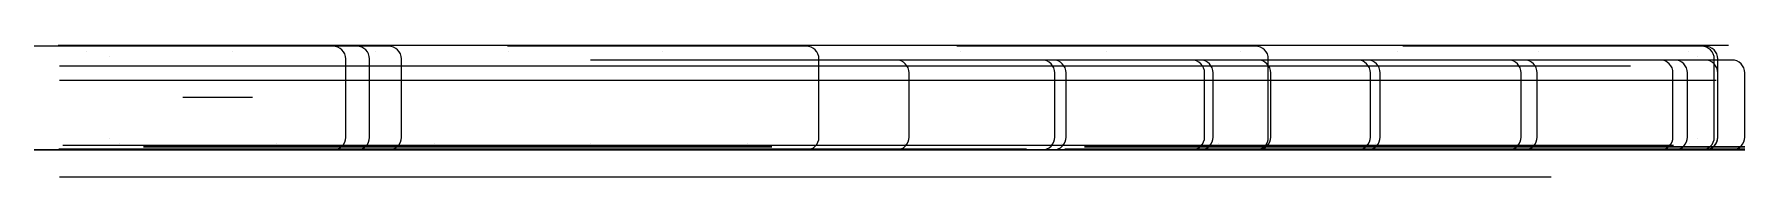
# Model space of a CAD drawing. Header units: metres. Extents: x 4 to 2154, y 0 to 166.
import ezdxf

# ---------------------------------------------------------------- set-up
doc = ezdxf.new("R2010")
doc.units = ezdxf.units.M
for name, color, linetype in [('RBAR-T10-I', 2, 'Continuous'), ('RBAR-T12-D', 3, 'Continuous'), ('RBAR-T12-D1', 3, 'Continuous'), ('RBAR-T16-E', 4, 'Continuous'), ('RBAR-T16-F', 4, 'Continuous'), ('RBAR-T16-F1', 4, 'Continuous'), ('RBAR-T20-G', 5, 'Continuous'), ('RBAR-T20-J', 5, 'Continuous'), ('RBAR-T8-A', 1, 'Continuous'), ('RBAR-T8-A1', 1, 'Continuous'), ('RBAR-T8-A2', 1, 'Continuous'), ('RBAR-T8-A3', 1, 'Continuous'), ('RBAR-T8-B', 1, 'Continuous'), ('RBAR-T8-B1', 1, 'Continuous'), ('RBAR-T8-B2', 1, 'Continuous'), ('RBAR-T8-C', 1, 'Continuous'), ('RBAR-T8-H', 1, 'Continuous')]:
    doc.layers.add(name, color=color, linetype=linetype)

msp = doc.modelspace()

# ---------------------------------------------------------------- linework, layer by layer
at = {"layer": 'RBAR-T10-I'}
for points in [[(572.5, 35, 323.5), (746.7, 35, 323.5), (750.6, 35, 323.1), (754.3, 35, 322), (757.8, 35, 320.1), (760.8, 35, 317.7), (763.2, 35, 314.6), (765.1, 35, 311.2), (766.2, 35, 307.5), (766.6, 35, 303.6), (766.6, 35, 19.9), (766.2, 35, 16), (765.1, 35, 12.3), (763.2, 35, 8.8), (760.8, 35, 5.8), (757.8, 35, 3.4), (754.3, 35, 1.5), (750.6, 35, 0.4), (746.7, 35, 0), (54.9, 35, 0), (51, 35, 0.4), (47.3, 35, 1.5), (43.8, 35, 3.4), (40.8, 35, 5.8), (38.4, 35, 8.8), (36.5, 35, 12.3), (35.4, 35, 16), (35, 35, 19.9), (35, 35, 283.7), (35.4, 35, 287.6), (36.5, 35, 291.3), (38.4, 35, 294.7), (40.8, 35, 297.8), (43.8, 35, 300.2), (47.3, 35, 302.1), (51, 35, 303.2), (54.9, 35, 303.6), (766.6, 35, 303.6)], [(572.5, 35, 323.5), (746.7, 35, 323.5), (750.6, 35, 323.1), (754.3, 35, 322), (757.8, 35, 320.1), (760.8, 35, 317.7), (763.2, 35, 314.6), (765.1, 35, 311.2), (766.2, 35, 307.5), (766.6, 35, 303.6), (766.6, 35, 19.9), (766.2, 35, 16), (765.1, 35, 12.3), (763.2, 35, 8.8), (760.8, 35, 5.8), (757.8, 35, 3.4), (754.3, 35, 1.5), (750.6, 35, 0.4), (746.7, 35, 0), (54.9, 35, 0), (51, 35, 0.4), (47.3, 35, 1.5), (43.8, 35, 3.4), (40.8, 35, 5.8), (38.4, 35, 8.8), (36.5, 35, 12.3), (35.4, 35, 16), (35, 35, 19.9), (35, 35, 283.7), (35.4, 35, 287.6), (36.5, 35, 291.3), (38.4, 35, 294.7), (40.8, 35, 297.8), (43.8, 35, 300.2), (47.3, 35, 302.1), (51, 35, 303.2), (54.9, 35, 303.6), (766.6, 35, 303.6)], [(1057.3, 35, 4808.5), (1231.5, 35, 4808.5), (1235.4, 35, 4808.1), (1239.1, 35, 4807), (1242.6, 35, 4805.1), (1245.6, 35, 4802.7), (1248, 35, 4799.6), (1249.9, 35, 4796.2), (1251, 35, 4792.5), (1251.4, 35, 4788.6), (1251.4, 35, 4504.9), (1251, 35, 4501), (1249.9, 35, 4497.3), (1248, 35, 4493.8), (1245.6, 35, 4490.8), (1242.6, 35, 4488.4), (1239.1, 35, 4486.5), (1235.4, 35, 4485.4), (1231.5, 35, 4485), (539.7, 35, 4485), (535.8, 35, 4485.4), (532.1, 35, 4486.5), (528.6, 35, 4488.4), (525.6, 35, 4490.8), (523.2, 35, 4493.8), (521.3, 35, 4497.3), (520.2, 35, 4501), (519.8, 35, 4504.9), (519.8, 35, 4768.7), (520.2, 35, 4772.6), (521.3, 35, 4776.3), (523.2, 35, 4779.7), (525.6, 35, 4782.8), (528.6, 35, 4785.2), (532.1, 35, 4787.1), (535.8, 35, 4788.2), (539.7, 35, 4788.6), (1251.4, 35, 4788.6)], [(1837.2, 35, 323.5), (2011.4, 35, 323.5), (2015.2, 35, 323.1), (2019, 35, 322), (2022.4, 35, 320.1), (2025.4, 35, 317.7), (2027.9, 35, 314.6), (2029.8, 35, 311.2), (2030.9, 35, 307.5), (2031.3, 35, 303.6), (2031.3, 35, 19.9), (2030.9, 35, 16), (2029.8, 35, 12.3), (2027.9, 35, 8.8), (2025.4, 35, 5.8), (2022.4, 35, 3.4), (2019, 35, 1.5), (2015.2, 35, 0.4), (2011.4, 35, 0), (1319.6, 35, 0), (1315.7, 35, 0.4), (1312, 35, 1.5), (1308.5, 35, 3.4), (1305.5, 35, 5.8), (1303, 35, 8.8), (1301.2, 35, 12.3), (1300.1, 35, 16), (1299.7, 35, 19.9), (1299.7, 35, 283.7), (1300.1, 35, 287.6), (1301.2, 35, 291.3), (1303, 35, 294.7), (1305.5, 35, 297.8), (1308.5, 35, 300.2), (1312, 35, 302.1), (1315.7, 35, 303.2), (1319.6, 35, 303.6), (2031.3, 35, 303.6)], [(1925.4, 35, 323.5), (2099.6, 35, 323.5), (2103.5, 35, 323.1), (2107.2, 35, 322), (2110.7, 35, 320.1), (2113.7, 35, 317.7), (2116.1, 35, 314.6), (2118, 35, 311.2), (2119.1, 35, 307.5), (2119.5, 35, 303.6), (2119.5, 35, 19.9), (2119.1, 35, 16), (2118, 35, 12.3), (2116.1, 35, 8.8), (2113.7, 35, 5.8), (2110.7, 35, 3.4), (2107.2, 35, 1.5), (2103.5, 35, 0.4), (2099.6, 35, 0), (1407.8, 35, 0), (1403.9, 35, 0.4), (1400.2, 35, 1.5), (1396.7, 35, 3.4), (1393.7, 35, 5.8), (1391.3, 35, 8.8), (1389.4, 35, 12.3), (1388.3, 35, 16), (1387.9, 35, 19.9), (1387.9, 35, 283.7), (1388.3, 35, 287.6), (1389.4, 35, 291.3), (1391.3, 35, 294.7), (1393.7, 35, 297.8), (1396.7, 35, 300.2), (1400.2, 35, 302.1), (1403.9, 35, 303.2), (1407.8, 35, 303.6), (2119.5, 35, 303.6)], [(1925.4, 35, 323.5), (2099.6, 35, 323.5), (2103.5, 35, 323.1), (2107.2, 35, 322), (2110.7, 35, 320.1), (2113.7, 35, 317.7), (2116.1, 35, 314.6), (2118, 35, 311.2), (2119.1, 35, 307.5), (2119.5, 35, 303.6), (2119.5, 35, 19.9), (2119.1, 35, 16), (2118, 35, 12.3), (2116.1, 35, 8.8), (2113.7, 35, 5.8), (2110.7, 35, 3.4), (2107.2, 35, 1.5), (2103.5, 35, 0.4), (2099.6, 35, 0), (1407.8, 35, 0), (1403.9, 35, 0.4), (1400.2, 35, 1.5), (1396.7, 35, 3.4), (1393.7, 35, 5.8), (1391.3, 35, 8.8), (1389.4, 35, 12.3), (1388.3, 35, 16), (1387.9, 35, 19.9), (1387.9, 35, 283.7), (1388.3, 35, 287.6), (1389.4, 35, 291.3), (1391.3, 35, 294.7), (1393.7, 35, 297.8), (1396.7, 35, 300.2), (1400.2, 35, 302.1), (1403.9, 35, 303.2), (1407.8, 35, 303.6), (2119.5, 35, 303.6)], [(1925.4, 35, 323.5), (2099.6, 35, 323.5), (2103.5, 35, 323.1), (2107.2, 35, 322), (2110.7, 35, 320.1), (2113.7, 35, 317.7), (2116.1, 35, 314.6), (2118, 35, 311.2), (2119.1, 35, 307.5), (2119.5, 35, 303.6), (2119.5, 35, 19.9), (2119.1, 35, 16), (2118, 35, 12.3), (2116.1, 35, 8.8), (2113.7, 35, 5.8), (2110.7, 35, 3.4), (2107.2, 35, 1.5), (2103.5, 35, 0.4), (2099.6, 35, 0), (1407.8, 35, 0), (1403.9, 35, 0.4), (1400.2, 35, 1.5), (1396.7, 35, 3.4), (1393.7, 35, 5.8), (1391.3, 35, 8.8), (1389.4, 35, 12.3), (1388.3, 35, 16), (1387.9, 35, 19.9), (1387.9, 35, 283.7), (1388.3, 35, 287.6), (1389.4, 35, 291.3), (1391.3, 35, 294.7), (1393.7, 35, 297.8), (1396.7, 35, 300.2), (1400.2, 35, 302.1), (1403.9, 35, 303.2), (1407.8, 35, 303.6), (2119.5, 35, 303.6)], [(1925.4, 35, 323.5), (2099.6, 35, 323.5), (2103.5, 35, 323.1), (2107.2, 35, 322), (2110.7, 35, 320.1), (2113.7, 35, 317.7), (2116.1, 35, 314.6), (2118, 35, 311.2), (2119.1, 35, 307.5), (2119.5, 35, 303.6), (2119.5, 35, 19.9), (2119.1, 35, 16), (2118, 35, 12.3), (2116.1, 35, 8.8), (2113.7, 35, 5.8), (2110.7, 35, 3.4), (2107.2, 35, 1.5), (2103.5, 35, 0.4), (2099.6, 35, 0), (1407.8, 35, 0), (1403.9, 35, 0.4), (1400.2, 35, 1.5), (1396.7, 35, 3.4), (1393.7, 35, 5.8), (1391.3, 35, 8.8), (1389.4, 35, 12.3), (1388.3, 35, 16), (1387.9, 35, 19.9), (1387.9, 35, 283.7), (1388.3, 35, 287.6), (1389.4, 35, 291.3), (1391.3, 35, 294.7), (1393.7, 35, 297.8), (1396.7, 35, 300.2), (1400.2, 35, 302.1), (1403.9, 35, 303.2), (1407.8, 35, 303.6), (2119.5, 35, 303.6)], [(1925.4, 35, 323.5), (2099.6, 35, 323.5), (2103.5, 35, 323.1), (2107.2, 35, 322), (2110.7, 35, 320.1), (2113.7, 35, 317.7), (2116.1, 35, 314.6), (2118, 35, 311.2), (2119.1, 35, 307.5), (2119.5, 35, 303.6), (2119.5, 35, 19.9), (2119.1, 35, 16), (2118, 35, 12.3), (2116.1, 35, 8.8), (2113.7, 35, 5.8), (2110.7, 35, 3.4), (2107.2, 35, 1.5), (2103.5, 35, 0.4), (2099.6, 35, 0), (1407.8, 35, 0), (1403.9, 35, 0.4), (1400.2, 35, 1.5), (1396.7, 35, 3.4), (1393.7, 35, 5.8), (1391.3, 35, 8.8), (1389.4, 35, 12.3), (1388.3, 35, 16), (1387.9, 35, 19.9), (1387.9, 35, 283.7), (1388.3, 35, 287.6), (1389.4, 35, 291.3), (1391.3, 35, 294.7), (1393.7, 35, 297.8), (1396.7, 35, 300.2), (1400.2, 35, 302.1), (1403.9, 35, 303.2), (1407.8, 35, 303.6), (2119.5, 35, 303.6)], [(1960.4, 35, 323.5), (2134.6, 35, 323.5), (2138.5, 35, 323.1), (2142.2, 35, 322), (2145.7, 35, 320.1), (2148.7, 35, 317.7), (2151.1, 35, 314.6), (2153, 35, 311.2), (2154.1, 35, 307.5), (2154.5, 35, 303.6), (2154.5, 35, 19.9), (2154.1, 35, 16), (2153, 35, 12.3), (2151.1, 35, 8.8), (2148.7, 35, 5.8), (2145.7, 35, 3.4), (2142.2, 35, 1.5), (2138.5, 35, 0.4), (2134.6, 35, 0), (1442.8, 35, 0), (1438.9, 35, 0.4), (1435.2, 35, 1.5), (1431.7, 35, 3.4), (1428.7, 35, 5.8), (1426.3, 35, 8.8), (1424.4, 35, 12.3), (1423.3, 35, 16), (1422.9, 35, 19.9), (1422.9, 35, 283.7), (1423.3, 35, 287.6), (1424.4, 35, 291.3), (1426.3, 35, 294.7), (1428.7, 35, 297.8), (1431.7, 35, 300.2), (1435.2, 35, 302.1), (1438.9, 35, 303.2), (1442.8, 35, 303.6), (2154.5, 35, 303.6)]]:
    msp.add_polyline3d(points, dxfattribs=at)
at = {"layer": 'RBAR-T12-D'}
for points in [[(243.5, 121.7, 0), (2118.5, 121.7, 0)], [(36, 0, 0), (1911, 0, 0)], [(36, 0, 0), (1911, 0, 0)]]:
    msp.add_polyline3d(points, dxfattribs=at)
at = {"layer": 'RBAR-T12-D1'}
for points in [[(36, 140, 0), (2011, 140, 0)], [(36, 121.7, 0), (2011, 121.7, 0)]]:
    msp.add_polyline3d(points, dxfattribs=at)
at = {"layer": 'RBAR-T16-E'}
for points in [[(99, 152, 38), (99, 152, 5038)], [(2095.2, 152, 57), (2095.2, 152, 5057)], [(99, 48.2, 38), (99, 48.2, 5038)], [(2095.2, 48.2, 57), (2095.2, 48.2, 5057)]]:
    msp.add_polyline3d(points, dxfattribs=at)
at = {"layer": 'RBAR-T16-F'}
for points in [[(141.6, 38, 0), (899.4, 38, 0), (905.6, 38, 0.6), (911.6, 38, 2.4), (917.1, 38, 5.4), (921.9, 38, 9.3), (925.9, 38, 14.2), (928.9, 38, 19.7), (930.7, 38, 25.7), (931.3, 38, 31.9), (931.3, 38, 1941.3), (930.7, 38, 1947.5), (928.9, 38, 1953.5), (925.9, 38, 1959), (921.9, 38, 1963.9), (917.1, 38, 1967.8), (911.6, 38, 1970.8), (905.6, 38, 1972.6), (899.4, 38, 1973.2), (141.6, 38, 1973.2)], [(1326.8, 38, 0), (2084.6, 38, 0), (2090.8, 38, 0.6), (2096.8, 38, 2.4), (2102.3, 38, 5.4), (2107.2, 38, 9.3), (2111.1, 38, 14.2), (2114.1, 38, 19.7), (2115.9, 38, 25.7), (2116.5, 38, 31.9), (2116.5, 38, 1941.3), (2115.9, 38, 1947.5), (2114.1, 38, 1953.5), (2111.1, 38, 1959), (2107.2, 38, 1963.9), (2102.3, 38, 1967.8), (2096.8, 38, 1970.8), (2090.8, 38, 1972.6), (2084.6, 38, 1973.2), (1326.8, 38, 1973.2)]]:
    msp.add_polyline3d(points, dxfattribs=at)
at = {"layer": 'RBAR-T16-F1'}
for points in [[(1324.6, 38, 0), (2084.5, 38, 0), (2090.7, 38, 0.6), (2096.7, 38, 2.4), (2102.3, 38, 5.4), (2107.1, 38, 9.4), (2111.1, 38, 14.2), (2114.1, 38, 19.8), (2115.9, 38, 25.8), (2116.5, 38, 32), (2116.5, 38, 1986.8), (2115.9, 38, 1993), (2114.1, 38, 1999), (2111.1, 38, 2004.6), (2107.1, 38, 2009.4), (2102.3, 38, 2013.4), (2096.7, 38, 2016.4), (2090.7, 38, 2018.2), (2084.5, 38, 2018.8), (1324.6, 38, 2018.8)], [(1362.6, 38, 106), (2122.5, 38, 106), (2128.7, 38, 106.6), (2134.7, 38, 108.4), (2140.3, 38, 111.4), (2145.1, 38, 115.4), (2149.1, 38, 120.2), (2152.1, 38, 125.8), (2153.9, 38, 131.8), (2154.5, 38, 138), (2154.5, 38, 2092.8), (2153.9, 38, 2099), (2152.1, 38, 2105), (2149.1, 38, 2110.6), (2145.1, 38, 2115.4), (2140.3, 38, 2119.4), (2134.7, 38, 2122.4), (2128.7, 38, 2124.2), (2122.5, 38, 2124.8), (1362.6, 38, 2124.8)]]:
    msp.add_polyline3d(points, dxfattribs=at)
at = {"layer": 'RBAR-T20-G'}
msp.add_polyline3d([(40, 40, 0), (2065, 40, 0)], dxfattribs=at)
msp.add_polyline3d([(40, 40, 0), (2065, 40, 0)], dxfattribs=at)
msp.add_polyline3d([(40, 40, 0), (2065, 40, 0)], dxfattribs=at)
at = {"layer": 'RBAR-T20-J'}
for points in [[(278.3, 100, -991.9), (278.3, 100, 145.2), (277.9, 100, 152.3), (276.8, 100, 159.4), (275, 100, 166.3), (194, 100, 423.1), (192.2, 100, 430), (191.2, 100, 437.1), (190.8, 100, 444.2), (190.8, 100, 5095)], [(278.3, 100, 0), (278.3, 100, 1137.1), (277.9, 100, 1144.2), (276.8, 100, 1151.3), (275, 100, 1158.2), (194, 100, 1415), (192.2, 100, 1421.9), (191.2, 100, 1429), (190.8, 100, 1436.1), (190.8, 100, 6086.9)]]:
    msp.add_polyline3d(points, dxfattribs=at)
at = {"layer": 'RBAR-T8-A'}
msp.add_polyline3d([(34, 34, 0), (2109, 34, 0)], dxfattribs=at)
msp.add_polyline3d([(34, 34, 0), (2109, 34, 0)], dxfattribs=at)
msp.add_polyline3d([(34, 34, 0), (2109, 34, 0)], dxfattribs=at)
msp.add_polyline3d([(34, 34, 0), (2109, 34, 0)], dxfattribs=at)
msp.add_polyline3d([(34, 34, 0), (2109, 34, 0)], dxfattribs=at)
msp.add_polyline3d([(34, 34, 0), (2109, 34, 0)], dxfattribs=at)
msp.add_polyline3d([(34, 34, 0), (2109, 34, 0)], dxfattribs=at)
msp.add_polyline3d([(34, 34, 0), (2109, 34, 0)], dxfattribs=at)
msp.add_polyline3d([(34, 34, 0), (2109, 34, 0)], dxfattribs=at)
msp.add_polyline3d([(34, 34, 0), (2109, 34, 0)], dxfattribs=at)
msp.add_polyline3d([(34, 34, 0), (2109, 34, 0)], dxfattribs=at)
msp.add_polyline3d([(34, 34, 0), (2109, 34, 0)], dxfattribs=at)
msp.add_polyline3d([(34, 34, 0), (2109, 34, 0)], dxfattribs=at)
msp.add_polyline3d([(34, 34, 0), (2109, 34, 0)], dxfattribs=at)
msp.add_polyline3d([(34, 34, 0), (2109, 34, 0)], dxfattribs=at)
msp.add_polyline3d([(34, 34, 0), (2109, 34, 0)], dxfattribs=at)
msp.add_polyline3d([(34, 34, 0), (2109, 34, 0)], dxfattribs=at)
msp.add_polyline3d([(34, 34, 0), (2109, 34, 0)], dxfattribs=at)
msp.add_polyline3d([(34, 34, 0), (2109, 34, 0)], dxfattribs=at)
msp.add_polyline3d([(34, 34, 0), (2109, 34, 0)], dxfattribs=at)
msp.add_polyline3d([(34, 34, 0), (2109, 34, 0)], dxfattribs=at)
msp.add_polyline3d([(34, 34, 0), (2109, 34, 0)], dxfattribs=at)
msp.add_polyline3d([(34, 34, 0), (2109, 34, 0)], dxfattribs=at)
msp.add_polyline3d([(34, 34, 0), (2109, 34, 0)], dxfattribs=at)
msp.add_polyline3d([(34, 34, 0), (2109, 34, 0)], dxfattribs=at)
msp.add_polyline3d([(34, 34, 0), (2109, 34, 0)], dxfattribs=at)
msp.add_polyline3d([(34, 34, 0), (2109, 34, 0)], dxfattribs=at)
msp.add_polyline3d([(34, 34, 0), (2109, 34, 0)], dxfattribs=at)
msp.add_polyline3d([(34, 34, 0), (2109, 34, 0)], dxfattribs=at)
msp.add_polyline3d([(34, 34, 0), (2109, 34, 0)], dxfattribs=at)
at = {"layer": 'RBAR-T8-A1'}
msp.add_polyline3d([(34, 166, 0), (2134, 166, 0)], dxfattribs=at)
msp.add_polyline3d([(34, 166, 0), (2134, 166, 0)], dxfattribs=at)
msp.add_polyline3d([(34, 166, 0), (2134, 166, 0)], dxfattribs=at)
msp.add_polyline3d([(34, 166, 0), (2134, 166, 0)], dxfattribs=at)
msp.add_polyline3d([(34, 166, 0), (2134, 166, 0)], dxfattribs=at)
msp.add_polyline3d([(34, 166, 0), (2134, 166, 0)], dxfattribs=at)
msp.add_polyline3d([(34, 166, 0), (2134, 166, 0)], dxfattribs=at)
msp.add_polyline3d([(34, 166, 0), (2134, 166, 0)], dxfattribs=at)
msp.add_polyline3d([(34, 166, 0), (2134, 166, 0)], dxfattribs=at)
msp.add_polyline3d([(34, 166, 0), (2134, 166, 0)], dxfattribs=at)
msp.add_polyline3d([(34, 166, 0), (2134, 166, 0)], dxfattribs=at)
msp.add_polyline3d([(34, 166, 0), (2134, 166, 0)], dxfattribs=at)
msp.add_polyline3d([(34, 166, 0), (2134, 166, 0)], dxfattribs=at)
msp.add_polyline3d([(34, 166, 0), (2134, 166, 0)], dxfattribs=at)
msp.add_polyline3d([(34, 166, 0), (2134, 166, 0)], dxfattribs=at)
msp.add_polyline3d([(34, 166, 0), (2134, 166, 0)], dxfattribs=at)
msp.add_polyline3d([(34, 166, 0), (2134, 166, 0)], dxfattribs=at)
msp.add_polyline3d([(34, 166, 0), (2134, 166, 0)], dxfattribs=at)
msp.add_polyline3d([(34, 166, 0), (2134, 166, 0)], dxfattribs=at)
msp.add_polyline3d([(34, 166, 0), (2134, 166, 0)], dxfattribs=at)
msp.add_polyline3d([(34, 166, 0), (2134, 166, 0)], dxfattribs=at)
msp.add_polyline3d([(34, 166, 0), (2134, 166, 0)], dxfattribs=at)
msp.add_polyline3d([(34, 166, 0), (2134, 166, 0)], dxfattribs=at)
msp.add_polyline3d([(34, 166, 0), (2134, 166, 0)], dxfattribs=at)
msp.add_polyline3d([(34, 166, 0), (2134, 166, 0)], dxfattribs=at)
msp.add_polyline3d([(34, 166, 0), (2134, 166, 0)], dxfattribs=at)
msp.add_polyline3d([(34, 166, 0), (2134, 166, 0)], dxfattribs=at)
msp.add_polyline3d([(34, 166, 0), (2134, 166, 0)], dxfattribs=at)
msp.add_polyline3d([(34, 166, 0), (2134, 166, 0)], dxfattribs=at)
msp.add_polyline3d([(34, 166, 0), (2134, 166, 0)], dxfattribs=at)
at = {"layer": 'RBAR-T8-A2'}
for points in [[(70, 158, 34), (70, 158, 5034)], [(253.1, 158, 34), (253.1, 158, 5034)], [(432.5, 158, 34), (432.5, 158, 5034)], [(600.6, 158, 34), (600.6, 158, 5034)], [(793.7, 158, 34), (793.7, 158, 5034)], [(985.6, 158, 34), (985.6, 158, 5034)], [(111.3, 42, 34), (111.3, 42, 5034)], [(308.7, 42, 34), (308.7, 42, 5034)], [(507.6, 42, 34), (507.6, 42, 5034)], [(703.5, 42, 34), (703.5, 42, 5034)], [(900.9, 42, 34), (900.9, 42, 5034)], [(1098.3, 42, 34), (1098.3, 42, 5034)]]:
    msp.add_polyline3d(points, dxfattribs=at)
at = {"layer": 'RBAR-T8-A3'}
for points in [[(1168.7, 158, 34), (1168.7, 158, 5084)], [(1351.9, 158, 34), (1351.9, 158, 5084)], [(1520.6, 158, 34), (1520.6, 158, 5084)], [(1718.1, 158, 34), (1718.1, 158, 5084)], [(1895, 158, 34), (1895, 158, 5084)], [(2084.3, 158, 34), (2084.3, 158, 5084)], [(1295.7, 42, 34), (1295.7, 42, 5084)], [(1493.2, 42, 34), (1493.2, 42, 5084)], [(1690.6, 42, 34), (1690.6, 42, 5084)], [(1888, 42, 34), (1888, 42, 5084)], [(2085.4, 42, 34), (2085.4, 42, 5084)]]:
    msp.add_polyline3d(points, dxfattribs=at)
at = {"layer": 'RBAR-T8-B'}
for points in [[(4, 34, 0), (390.5, 34, 0), (393.7, 34, 0.3), (396.8, 34, 1.2), (399.6, 34, 2.7), (402.1, 34, 4.8), (404.1, 34, 7.2), (405.6, 34, 10), (406.5, 34, 13.1), (406.8, 34, 16.3), (406.8, 34, 67.1), (406.5, 34, 70.3), (405.6, 34, 73.4), (404.1, 34, 76.2), (402.1, 34, 78.6), (399.6, 34, 80.7), (396.8, 34, 82.2), (393.7, 34, 83.1), (390.5, 34, 83.4), (4, 34, 83.4)], [(4, 34, 0), (390.5, 34, 0), (393.7, 34, 0.3), (396.8, 34, 1.2), (399.6, 34, 2.7), (402.1, 34, 4.8), (404.1, 34, 7.2), (405.6, 34, 10), (406.5, 34, 13.1), (406.8, 34, 16.3), (406.8, 34, 67.1), (406.5, 34, 70.3), (405.6, 34, 73.4), (404.1, 34, 76.2), (402.1, 34, 78.6), (399.6, 34, 80.7), (396.8, 34, 82.2), (393.7, 34, 83.1), (390.5, 34, 83.4), (4, 34, 83.4)], [(4, 34, 0), (390.5, 34, 0), (393.7, 34, 0.3), (396.8, 34, 1.2), (399.6, 34, 2.7), (402.1, 34, 4.8), (404.1, 34, 7.2), (405.6, 34, 10), (406.5, 34, 13.1), (406.8, 34, 16.3), (406.8, 34, 67.1), (406.5, 34, 70.3), (405.6, 34, 73.4), (404.1, 34, 76.2), (402.1, 34, 78.6), (399.6, 34, 80.7), (396.8, 34, 82.2), (393.7, 34, 83.1), (390.5, 34, 83.4), (4, 34, 83.4)], [(4, 34, 0), (390.5, 34, 0), (393.7, 34, 0.3), (396.8, 34, 1.2), (399.6, 34, 2.7), (402.1, 34, 4.8), (404.1, 34, 7.2), (405.6, 34, 10), (406.5, 34, 13.1), (406.8, 34, 16.3), (406.8, 34, 67.1), (406.5, 34, 70.3), (405.6, 34, 73.4), (404.1, 34, 76.2), (402.1, 34, 78.6), (399.6, 34, 80.7), (396.8, 34, 82.2), (393.7, 34, 83.1), (390.5, 34, 83.4), (4, 34, 83.4)], [(4, 34, 0), (390.5, 34, 0), (393.7, 34, 0.3), (396.8, 34, 1.2), (399.6, 34, 2.7), (402.1, 34, 4.8), (404.1, 34, 7.2), (405.6, 34, 10), (406.5, 34, 13.1), (406.8, 34, 16.3), (406.8, 34, 67.1), (406.5, 34, 70.3), (405.6, 34, 73.4), (404.1, 34, 76.2), (402.1, 34, 78.6), (399.6, 34, 80.7), (396.8, 34, 82.2), (393.7, 34, 83.1), (390.5, 34, 83.4), (4, 34, 83.4)], [(74, 34, 0), (460.5, 34, 0), (463.7, 34, 0.3), (466.8, 34, 1.2), (469.6, 34, 2.7), (472.1, 34, 4.8), (474.1, 34, 7.2), (475.6, 34, 10), (476.5, 34, 13.1), (476.8, 34, 16.3), (476.8, 34, 67.1), (476.5, 34, 70.3), (475.6, 34, 73.4), (474.1, 34, 76.2), (472.1, 34, 78.6), (469.6, 34, 80.7), (466.8, 34, 82.2), (463.7, 34, 83.1), (460.5, 34, 83.4), (74, 34, 83.4)], [(74, 34, 0), (460.5, 34, 0), (463.7, 34, 0.3), (466.8, 34, 1.2), (469.6, 34, 2.7), (472.1, 34, 4.8), (474.1, 34, 7.2), (475.6, 34, 10), (476.5, 34, 13.1), (476.8, 34, 16.3), (476.8, 34, 67.1), (476.5, 34, 70.3), (475.6, 34, 73.4), (474.1, 34, 76.2), (472.1, 34, 78.6), (469.6, 34, 80.7), (466.8, 34, 82.2), (463.7, 34, 83.1), (460.5, 34, 83.4), (74, 34, 83.4)], [(74, 34, 0), (460.5, 34, 0), (463.7, 34, 0.3), (466.8, 34, 1.2), (469.6, 34, 2.7), (472.1, 34, 4.8), (474.1, 34, 7.2), (475.6, 34, 10), (476.5, 34, 13.1), (476.8, 34, 16.3), (476.8, 34, 67.1), (476.5, 34, 70.3), (475.6, 34, 73.4), (474.1, 34, 76.2), (472.1, 34, 78.6), (469.6, 34, 80.7), (466.8, 34, 82.2), (463.7, 34, 83.1), (460.5, 34, 83.4), (74, 34, 83.4)], [(74, 34, 0), (460.5, 34, 0), (463.7, 34, 0.3), (466.8, 34, 1.2), (469.6, 34, 2.7), (472.1, 34, 4.8), (474.1, 34, 7.2), (475.6, 34, 10), (476.5, 34, 13.1), (476.8, 34, 16.3), (476.8, 34, 67.1), (476.5, 34, 70.3), (475.6, 34, 73.4), (474.1, 34, 76.2), (472.1, 34, 78.6), (469.6, 34, 80.7), (466.8, 34, 82.2), (463.7, 34, 83.1), (460.5, 34, 83.4), (74, 34, 83.4)], [(74, 34, 0), (460.5, 34, 0), (463.7, 34, 0.3), (466.8, 34, 1.2), (469.6, 34, 2.7), (472.1, 34, 4.8), (474.1, 34, 7.2), (475.6, 34, 10), (476.5, 34, 13.1), (476.8, 34, 16.3), (476.8, 34, 67.1), (476.5, 34, 70.3), (475.6, 34, 73.4), (474.1, 34, 76.2), (472.1, 34, 78.6), (469.6, 34, 80.7), (466.8, 34, 82.2), (463.7, 34, 83.1), (460.5, 34, 83.4), (74, 34, 83.4)], [(595.2, 34, 4701.2), (981.8, 34, 4701.2), (984.9, 34, 4701.5), (988, 34, 4702.5), (990.8, 34, 4704), (993.3, 34, 4706), (995.3, 34, 4708.5), (996.8, 34, 4711.3), (997.7, 34, 4714.3), (998, 34, 4717.5), (998, 34, 4768.4), (997.7, 34, 4771.5), (996.8, 34, 4774.6), (995.3, 34, 4777.4), (993.3, 34, 4779.9), (990.8, 34, 4781.9), (988, 34, 4783.4), (984.9, 34, 4784.3), (981.8, 34, 4784.6), (595.2, 34, 4784.6)], [(1156.5, 34, 452.2), (1543, 34, 452.2), (1546.2, 34, 452.5), (1549.2, 34, 453.4), (1552, 34, 455), (1554.5, 34, 457), (1556.5, 34, 459.4), (1558, 34, 462.3), (1559, 34, 465.3), (1559.3, 34, 468.5), (1559.3, 34, 519.3), (1559, 34, 522.5), (1558, 34, 525.6), (1556.5, 34, 528.4), (1554.5, 34, 530.9), (1552, 34, 532.9), (1549.2, 34, 534.4), (1546.2, 34, 535.3), (1543, 34, 535.6), (1156.5, 34, 535.6)], [(1156.5, 34, 1290), (1543, 34, 1290), (1546.2, 34, 1290.4), (1549.2, 34, 1291.3), (1552, 34, 1292.8), (1554.5, 34, 1294.8), (1556.5, 34, 1297.3), (1558, 34, 1300.1), (1559, 34, 1303.1), (1559.3, 34, 1306.3), (1559.3, 34, 1357.2), (1559, 34, 1360.4), (1558, 34, 1363.4), (1556.5, 34, 1366.2), (1554.5, 34, 1368.7), (1552, 34, 1370.7), (1549.2, 34, 1372.2), (1546.2, 34, 1373.1), (1543, 34, 1373.5), (1156.5, 34, 1373.5)], [(1156.5, 34, 2127.9), (1543, 34, 2127.9), (1546.2, 34, 2128.2), (1549.2, 34, 2129.1), (1552, 34, 2130.6), (1554.5, 34, 2132.6), (1556.5, 34, 2135.1), (1558, 34, 2137.9), (1559, 34, 2141), (1559.3, 34, 2144.2), (1559.3, 34, 2195), (1559, 34, 2198.2), (1558, 34, 2201.2), (1556.5, 34, 2204.1), (1554.5, 34, 2206.5), (1552, 34, 2208.5), (1549.2, 34, 2210.1), (1546.2, 34, 2211), (1543, 34, 2211.3), (1156.5, 34, 2211.3)], [(1156.5, 34, 2965.7), (1543, 34, 2965.7), (1546.2, 34, 2966), (1549.2, 34, 2966.9), (1552, 34, 2968.5), (1554.5, 34, 2970.5), (1556.5, 34, 2972.9), (1558, 34, 2975.8), (1559, 34, 2978.8), (1559.3, 34, 2982), (1559.3, 34, 3032.8), (1559, 34, 3036), (1558, 34, 3039.1), (1556.5, 34, 3041.9), (1554.5, 34, 3044.4), (1552, 34, 3046.4), (1549.2, 34, 3047.9), (1546.2, 34, 3048.8), (1543, 34, 3049.1), (1156.5, 34, 3049.1)], [(1156.5, 34, 3803.5), (1543, 34, 3803.5), (1546.2, 34, 3803.9), (1549.2, 34, 3804.8), (1552, 34, 3806.3), (1554.5, 34, 3808.3), (1556.5, 34, 3810.8), (1558, 34, 3813.6), (1559, 34, 3816.6), (1559.3, 34, 3819.8), (1559.3, 34, 3870.7), (1559, 34, 3873.9), (1558, 34, 3876.9), (1556.5, 34, 3879.7), (1554.5, 34, 3882.2), (1552, 34, 3884.2), (1549.2, 34, 3885.7), (1546.2, 34, 3886.6), (1543, 34, 3887), (1156.5, 34, 3887)], [(1156.5, 34, 4641.4), (1543, 34, 4641.4), (1546.2, 34, 4641.7), (1549.2, 34, 4642.6), (1552, 34, 4644.1), (1554.5, 34, 4646.1), (1556.5, 34, 4648.6), (1558, 34, 4651.4), (1559, 34, 4654.5), (1559.3, 34, 4657.7), (1559.3, 34, 4708.5), (1559, 34, 4711.7), (1558, 34, 4714.7), (1556.5, 34, 4717.6), (1554.5, 34, 4720), (1552, 34, 4722), (1549.2, 34, 4723.6), (1546.2, 34, 4724.5), (1543, 34, 4724.8), (1156.5, 34, 4724.8)], [(1717.7, 34, 452.2), (2104.2, 34, 452.2), (2107.4, 34, 452.5), (2110.5, 34, 453.4), (2113.3, 34, 455), (2115.7, 34, 457), (2117.8, 34, 459.4), (2119.3, 34, 462.3), (2120.2, 34, 465.3), (2120.5, 34, 468.5), (2120.5, 34, 519.3), (2120.2, 34, 522.5), (2119.3, 34, 525.6), (2117.8, 34, 528.4), (2115.7, 34, 530.9), (2113.3, 34, 532.9), (2110.5, 34, 534.4), (2107.4, 34, 535.3), (2104.2, 34, 535.6), (1717.7, 34, 535.6)], [(1717.7, 34, 1290), (2104.2, 34, 1290), (2107.4, 34, 1290.4), (2110.5, 34, 1291.3), (2113.3, 34, 1292.8), (2115.7, 34, 1294.8), (2117.8, 34, 1297.3), (2119.3, 34, 1300.1), (2120.2, 34, 1303.1), (2120.5, 34, 1306.3), (2120.5, 34, 1357.2), (2120.2, 34, 1360.4), (2119.3, 34, 1363.4), (2117.8, 34, 1366.2), (2115.7, 34, 1368.7), (2113.3, 34, 1370.7), (2110.5, 34, 1372.2), (2107.4, 34, 1373.1), (2104.2, 34, 1373.5), (1717.7, 34, 1373.5)], [(1717.7, 34, 2127.9), (2104.2, 34, 2127.9), (2107.4, 34, 2128.2), (2110.5, 34, 2129.1), (2113.3, 34, 2130.6), (2115.7, 34, 2132.6), (2117.8, 34, 2135.1), (2119.3, 34, 2137.9), (2120.2, 34, 2141), (2120.5, 34, 2144.2), (2120.5, 34, 2195), (2120.2, 34, 2198.2), (2119.3, 34, 2201.2), (2117.8, 34, 2204.1), (2115.7, 34, 2206.5), (2113.3, 34, 2208.5), (2110.5, 34, 2210.1), (2107.4, 34, 2211), (2104.2, 34, 2211.3), (1717.7, 34, 2211.3)], [(1717.7, 34, 2965.7), (2104.2, 34, 2965.7), (2107.4, 34, 2966), (2110.5, 34, 2966.9), (2113.3, 34, 2968.5), (2115.7, 34, 2970.5), (2117.8, 34, 2972.9), (2119.3, 34, 2975.8), (2120.2, 34, 2978.8), (2120.5, 34, 2982), (2120.5, 34, 3032.8), (2120.2, 34, 3036), (2119.3, 34, 3039.1), (2117.8, 34, 3041.9), (2115.7, 34, 3044.4), (2113.3, 34, 3046.4), (2110.5, 34, 3047.9), (2107.4, 34, 3048.8), (2104.2, 34, 3049.1), (1717.7, 34, 3049.1)], [(1717.7, 34, 3803.5), (2104.2, 34, 3803.5), (2107.4, 34, 3803.9), (2110.5, 34, 3804.8), (2113.3, 34, 3806.3), (2115.7, 34, 3808.3), (2117.8, 34, 3810.8), (2119.3, 34, 3813.6), (2120.2, 34, 3816.6), (2120.5, 34, 3819.8), (2120.5, 34, 3870.7), (2120.2, 34, 3873.9), (2119.3, 34, 3876.9), (2117.8, 34, 3879.7), (2115.7, 34, 3882.2), (2113.3, 34, 3884.2), (2110.5, 34, 3885.7), (2107.4, 34, 3886.6), (2104.2, 34, 3887), (1717.7, 34, 3887)], [(1717.7, 34, 4641.4), (2104.2, 34, 4641.4), (2107.4, 34, 4641.7), (2110.5, 34, 4642.6), (2113.3, 34, 4644.1), (2115.7, 34, 4646.1), (2117.8, 34, 4648.6), (2119.3, 34, 4651.4), (2120.2, 34, 4654.5), (2120.5, 34, 4657.7), (2120.5, 34, 4708.5), (2120.2, 34, 4711.7), (2119.3, 34, 4714.7), (2117.8, 34, 4717.6), (2115.7, 34, 4720), (2113.3, 34, 4722), (2110.5, 34, 4723.6), (2107.4, 34, 4724.5), (2104.2, 34, 4724.8), (1717.7, 34, 4724.8)], [(1724.5, 34, 1625.5), (2111, 34, 1625.5), (2114.2, 34, 1625.8), (2117.3, 34, 1626.7), (2120.1, 34, 1628.2), (2122.5, 34, 1630.3), (2124.6, 34, 1632.7), (2126.1, 34, 1635.6), (2127, 34, 1638.6), (2127.3, 34, 1641.8), (2127.3, 34, 1692.6), (2127, 34, 1695.8), (2126.1, 34, 1698.9), (2124.6, 34, 1701.7), (2122.5, 34, 1704.2), (2120.1, 34, 1706.2), (2117.3, 34, 1707.7), (2114.2, 34, 1708.6), (2111, 34, 1708.9), (1724.5, 34, 1708.9)], [(1724.5, 34, 1795), (2111, 34, 1795), (2114.2, 34, 1795.3), (2117.3, 34, 1796.2), (2120.1, 34, 1797.7), (2122.5, 34, 1799.8), (2124.6, 34, 1802.2), (2126.1, 34, 1805.1), (2127, 34, 1808.1), (2127.3, 34, 1811.3), (2127.3, 34, 1862.1), (2127, 34, 1865.3), (2126.1, 34, 1868.4), (2124.6, 34, 1871.2), (2122.5, 34, 1873.7), (2120.1, 34, 1875.7), (2117.3, 34, 1877.2), (2114.2, 34, 1878.1), (2111, 34, 1878.4), (1724.5, 34, 1878.4)], [(1724.5, 34, 3659.5), (2111, 34, 3659.5), (2114.2, 34, 3659.8), (2117.3, 34, 3660.8), (2120.1, 34, 3662.3), (2122.5, 34, 3664.3), (2124.6, 34, 3666.7), (2126.1, 34, 3669.6), (2127, 34, 3672.6), (2127.3, 34, 3675.8), (2127.3, 34, 3726.6), (2127, 34, 3729.8), (2126.1, 34, 3732.9), (2124.6, 34, 3735.7), (2122.5, 34, 3738.2), (2120.1, 34, 3740.2), (2117.3, 34, 3741.7), (2114.2, 34, 3742.6), (2111, 34, 3742.9), (1724.5, 34, 3742.9)]]:
    msp.add_polyline3d(points, dxfattribs=at)
at = {"layer": 'RBAR-T8-B1'}
for points in [[(703.5, 34, 4680), (1087.7, 34, 4680), (1090.8, 34.3, 4680), (1093.9, 35.2, 4680), (1096.7, 36.7, 4680), (1099.1, 38.7, 4680), (1101.1, 41.2, 4680), (1102.6, 44, 4680), (1103.6, 47, 4680), (1103.9, 50.2, 4680), (1103.9, 131.1, 4680), (1103.6, 134.2, 4680), (1102.6, 137.2, 4680), (1101.1, 140, 4680), (1099.1, 142.5, 4680), (1096.7, 144.5, 4680), (1093.9, 146, 4680), (1090.8, 146.9, 4680), (1087.7, 147.2, 4680), (703.5, 147.2, 4680)], [(886.7, 34, 34.5), (1270.9, 34, 34.5), (1274, 34.3, 34.5), (1277.1, 35.2, 34.5), (1279.9, 36.7, 34.5), (1282.3, 38.7, 34.5), (1284.3, 41.2, 34.5), (1285.8, 44, 34.5), (1286.7, 47, 34.5), (1287.1, 50.2, 34.5), (1287.1, 131.1, 34.5), (1286.7, 134.2, 34.5), (1285.8, 137.2, 34.5), (1284.3, 140, 34.5), (1282.3, 142.5, 34.5), (1279.9, 144.5, 34.5), (1277.1, 146, 34.5), (1274, 146.9, 34.5), (1270.9, 147.2, 34.5), (886.7, 147.2, 34.5)], [(900.9, 34, 4679), (1285.1, 34, 4679), (1288.3, 34.3, 4679), (1291.3, 35.2, 4679), (1294.1, 36.7, 4679), (1296.5, 38.7, 4679), (1298.6, 41.2, 4679), (1300, 44, 4679), (1301, 47, 4679), (1301.3, 50.2, 4679), (1301.3, 131.1, 4679), (1301, 134.2, 4679), (1300, 137.2, 4679), (1298.6, 140, 4679), (1296.5, 142.5, 4679), (1294.1, 144.5, 4679), (1291.3, 146, 4679), (1288.3, 146.9, 4679), (1285.1, 147.2, 4679), (900.9, 147.2, 4679)], [(1075, 34, 34.5), (1459.2, 34, 34.5), (1462.4, 34.3, 34.5), (1465.4, 35.2, 34.5), (1468.2, 36.7, 34.5), (1470.7, 38.7, 34.5), (1472.7, 41.2, 34.5), (1474.2, 44, 34.5), (1475.1, 47, 34.5), (1475.4, 50.2, 34.5), (1475.4, 131.1, 34.5), (1475.1, 134.2, 34.5), (1474.2, 137.2, 34.5), (1472.7, 140, 34.5), (1470.7, 142.5, 34.5), (1468.2, 144.5, 34.5), (1465.4, 146, 34.5), (1462.4, 146.9, 34.5), (1459.2, 147.2, 34.5), (1075, 147.2, 34.5)], [(1085.8, 34, 4625), (1469.9, 34, 4625), (1473.1, 34.3, 4625), (1476.1, 35.2, 4625), (1478.9, 36.7, 4625), (1481.4, 38.7, 4625), (1483.4, 41.2, 4625), (1484.9, 44, 4625), (1485.8, 47, 4625), (1486.1, 50.2, 4625), (1486.1, 131.1, 4625), (1485.8, 134.2, 4625), (1484.9, 137.2, 4625), (1483.4, 140, 4625), (1481.4, 142.5, 4625), (1478.9, 144.5, 4625), (1476.1, 146, 4625), (1473.1, 146.9, 4625), (1469.9, 147.2, 4625), (1085.8, 147.2, 4625)], [(1158.1, 34, 2547.5), (1542.3, 34, 2547.5), (1545.4, 34.3, 2547.5), (1548.5, 35.2, 2547.5), (1551.3, 36.7, 2547.5), (1553.7, 38.7, 2547.5), (1555.7, 41.2, 2547.5), (1557.2, 44, 2547.5), (1558.1, 47, 2547.5), (1558.5, 50.2, 2547.5), (1558.5, 131.1, 2547.5), (1558.1, 134.2, 2547.5), (1557.2, 137.2, 2547.5), (1555.7, 140, 2547.5), (1553.7, 142.5, 2547.5), (1551.3, 144.5, 2547.5), (1548.5, 146, 2547.5), (1545.4, 146.9, 2547.5), (1542.3, 147.2, 2547.5), (1158.1, 147.2, 2547.5)], [(1158.1, 34, 2744.8), (1542.3, 34, 2744.8), (1545.4, 34.3, 2744.8), (1548.5, 35.2, 2744.8), (1551.3, 36.7, 2744.8), (1553.7, 38.7, 2744.8), (1555.7, 41.2, 2744.8), (1557.2, 44, 2744.8), (1558.1, 47, 2744.8), (1558.5, 50.2, 2744.8), (1558.5, 131.1, 2744.8), (1558.1, 134.2, 2744.8), (1557.2, 137.2, 2744.8), (1555.7, 140, 2744.8), (1553.7, 142.5, 2744.8), (1551.3, 144.5, 2744.8), (1548.5, 146, 2744.8), (1545.4, 146.9, 2744.8), (1542.3, 147.2, 2744.8), (1158.1, 147.2, 2744.8)], [(1158.1, 34, 2942.2), (1542.3, 34, 2942.2), (1545.4, 34.3, 2942.2), (1548.5, 35.2, 2942.2), (1551.3, 36.7, 2942.2), (1553.7, 38.7, 2942.2), (1555.7, 41.2, 2942.2), (1557.2, 44, 2942.2), (1558.1, 47, 2942.2), (1558.5, 50.2, 2942.2), (1558.5, 131.1, 2942.2), (1558.1, 134.2, 2942.2), (1557.2, 137.2, 2942.2), (1555.7, 140, 2942.2), (1553.7, 142.5, 2942.2), (1551.3, 144.5, 2942.2), (1548.5, 146, 2942.2), (1545.4, 146.9, 2942.2), (1542.3, 147.2, 2942.2), (1158.1, 147.2, 2942.2)], [(1283.4, 34, 0), (1667.6, 34, 0), (1670.7, 34.3, 0), (1673.8, 35.2, 0), (1676.6, 36.7, 0), (1679, 38.7, 0), (1681, 41.2, 0), (1682.5, 44, 0), (1683.4, 47, 0), (1683.8, 50.2, 0), (1683.8, 131.1, 0), (1683.4, 134.2, 0), (1682.5, 137.2, 0), (1681, 140, 0), (1679, 142.5, 0), (1676.6, 144.5, 0), (1673.8, 146, 0), (1670.7, 146.9, 0), (1667.6, 147.2, 0), (1283.4, 147.2, 0)], [(1295.7, 34, 0), (1679.9, 34, 0), (1683.1, 34.3, 0), (1686.1, 35.2, 0), (1688.9, 36.7, 0), (1691.4, 38.7, 0), (1693.4, 41.2, 0), (1694.9, 44, 0), (1695.8, 47, 0), (1696.1, 50.2, 0), (1696.1, 131.1, 0), (1695.8, 134.2, 0), (1694.9, 137.2, 0), (1693.4, 140, 0), (1691.4, 142.5, 0), (1688.9, 144.5, 0), (1686.1, 146, 0), (1683.1, 146.9, 0), (1679.9, 147.2, 0), (1295.7, 147.2, 0)], [(1473, 34, 0), (1857.2, 34, 0), (1860.3, 34.3, 0), (1863.4, 35.2, 0), (1866.2, 36.7, 0), (1868.6, 38.7, 0), (1870.6, 41.2, 0), (1872.1, 44, 0), (1873, 47, 0), (1873.4, 50.2, 0), (1873.4, 131.1, 0), (1873, 134.2, 0), (1872.1, 137.2, 0), (1870.6, 140, 0), (1868.6, 142.5, 0), (1866.2, 144.5, 0), (1863.4, 146, 0), (1860.3, 146.9, 0), (1857.2, 147.2, 0), (1473, 147.2, 0)], [(1493.2, 34, 0), (1877.3, 34, 0), (1880.5, 34.3, 0), (1883.5, 35.2, 0), (1886.3, 36.7, 0), (1888.8, 38.7, 0), (1890.8, 41.2, 0), (1892.3, 44, 0), (1893.2, 47, 0), (1893.5, 50.2, 0), (1893.5, 131.1, 0), (1893.2, 134.2, 0), (1892.3, 137.2, 0), (1890.8, 140, 0), (1888.8, 142.5, 0), (1886.3, 144.5, 0), (1883.5, 146, 0), (1880.5, 146.9, 0), (1877.3, 147.2, 0), (1493.2, 147.2, 0)], [(1663.8, 34, 0), (2048, 34, 0), (2051.2, 34.3, 0), (2054.2, 35.2, 0), (2057, 36.7, 0), (2059.5, 38.7, 0), (2061.5, 41.2, 0), (2063, 44, 0), (2063.9, 47, 0), (2064.2, 50.2, 0), (2064.2, 131.1, 0), (2063.9, 134.2, 0), (2063, 137.2, 0), (2061.5, 140, 0), (2059.5, 142.5, 0), (2057, 144.5, 0), (2054.2, 146, 0), (2051.2, 146.9, 0), (2048, 147.2, 0), (1663.8, 147.2, 0)], [(1682.1, 34, 4625), (2066.3, 34, 4625), (2069.4, 34.3, 4625), (2072.5, 35.2, 4625), (2075.3, 36.7, 4625), (2077.7, 38.7, 4625), (2079.7, 41.2, 4625), (2081.2, 44, 4625), (2082.1, 47, 4625), (2082.4, 50.2, 4625), (2082.4, 131.1, 4625), (2082.1, 134.2, 4625), (2081.2, 137.2, 4625), (2079.7, 140, 4625), (2077.7, 142.5, 4625), (2075.3, 144.5, 4625), (2072.5, 146, 4625), (2069.4, 146.9, 4625), (2066.3, 147.2, 4625), (1682.1, 147.2, 4625)], [(1720.1, 34, 2152.8), (2104.3, 34, 2152.8), (2107.5, 34.3, 2152.8), (2110.5, 35.2, 2152.8), (2113.3, 36.7, 2152.8), (2115.8, 38.7, 2152.8), (2117.8, 41.2, 2152.8), (2119.3, 44, 2152.8), (2120.2, 47, 2152.8), (2120.5, 50.2, 2152.8), (2120.5, 131.1, 2152.8), (2120.2, 134.2, 2152.8), (2119.3, 137.2, 2152.8), (2117.8, 140, 2152.8), (2115.8, 142.5, 2152.8), (2113.3, 144.5, 2152.8), (2110.5, 146, 2152.8), (2107.5, 146.9, 2152.8), (2104.3, 147.2, 2152.8), (1720.1, 147.2, 2152.8)], [(1720.1, 34, 2350.2), (2104.3, 34, 2350.2), (2107.5, 34.3, 2350.2), (2110.5, 35.2, 2350.2), (2113.3, 36.7, 2350.2), (2115.8, 38.7, 2350.2), (2117.8, 41.2, 2350.2), (2119.3, 44, 2350.2), (2120.2, 47, 2350.2), (2120.5, 50.2, 2350.2), (2120.5, 131.1, 2350.2), (2120.2, 134.2, 2350.2), (2119.3, 137.2, 2350.2), (2117.8, 140, 2350.2), (2115.8, 142.5, 2350.2), (2113.3, 144.5, 2350.2), (2110.5, 146, 2350.2), (2107.5, 146.9, 2350.2), (2104.3, 147.2, 2350.2), (1720.1, 147.2, 2350.2)], [(1720.1, 34, 2547.5), (2104.3, 34, 2547.5), (2107.5, 34.3, 2547.5), (2110.5, 35.2, 2547.5), (2113.3, 36.7, 2547.5), (2115.8, 38.7, 2547.5), (2117.8, 41.2, 2547.5), (2119.3, 44, 2547.5), (2120.2, 47, 2547.5), (2120.5, 50.2, 2547.5), (2120.5, 131.1, 2547.5), (2120.2, 134.2, 2547.5), (2119.3, 137.2, 2547.5), (2117.8, 140, 2547.5), (2115.8, 142.5, 2547.5), (2113.3, 144.5, 2547.5), (2110.5, 146, 2547.5), (2107.5, 146.9, 2547.5), (2104.3, 147.2, 2547.5), (1720.1, 147.2, 2547.5)], [(1720.1, 34, 2744.8), (2104.3, 34, 2744.8), (2107.5, 34.3, 2744.8), (2110.5, 35.2, 2744.8), (2113.3, 36.7, 2744.8), (2115.8, 38.7, 2744.8), (2117.8, 41.2, 2744.8), (2119.3, 44, 2744.8), (2120.2, 47, 2744.8), (2120.5, 50.2, 2744.8), (2120.5, 131.1, 2744.8), (2120.2, 134.2, 2744.8), (2119.3, 137.2, 2744.8), (2117.8, 140, 2744.8), (2115.8, 142.5, 2744.8), (2113.3, 144.5, 2744.8), (2110.5, 146, 2744.8), (2107.5, 146.9, 2744.8), (2104.3, 147.2, 2744.8), (1720.1, 147.2, 2744.8)], [(1720.1, 34, 2942.2), (2104.3, 34, 2942.2), (2107.5, 34.3, 2942.2), (2110.5, 35.2, 2942.2), (2113.3, 36.7, 2942.2), (2115.8, 38.7, 2942.2), (2117.8, 41.2, 2942.2), (2119.3, 44, 2942.2), (2120.2, 47, 2942.2), (2120.5, 50.2, 2942.2), (2120.5, 131.1, 2942.2), (2120.2, 134.2, 2942.2), (2119.3, 137.2, 2942.2), (2117.8, 140, 2942.2), (2115.8, 142.5, 2942.2), (2113.3, 144.5, 2942.2), (2110.5, 146, 2942.2), (2107.5, 146.9, 2942.2), (2104.3, 147.2, 2942.2), (1720.1, 147.2, 2942.2)], [(1754.1, 34, 34.5), (2138.3, 34, 34.5), (2141.5, 34.3, 34.5), (2144.5, 35.2, 34.5), (2147.3, 36.7, 34.5), (2149.8, 38.7, 34.5), (2151.8, 41.2, 34.5), (2153.3, 44, 34.5), (2154.2, 47, 34.5), (2154.5, 50.2, 34.5), (2154.5, 131.1, 34.5), (2154.2, 134.2, 34.5), (2153.3, 137.2, 34.5), (2151.8, 140, 34.5), (2149.8, 142.5, 34.5), (2147.3, 144.5, 34.5), (2144.5, 146, 34.5), (2141.5, 146.9, 34.5), (2138.3, 147.2, 34.5), (1754.1, 147.2, 34.5)], [(1754.1, 34, 4625), (2138.3, 34, 4625), (2141.5, 34.3, 4625), (2144.5, 35.2, 4625), (2147.3, 36.7, 4625), (2149.8, 38.7, 4625), (2151.8, 41.2, 4625), (2153.3, 44, 4625), (2154.2, 47, 4625), (2154.5, 50.2, 4625), (2154.5, 131.1, 4625), (2154.2, 134.2, 4625), (2153.3, 137.2, 4625), (2151.8, 140, 4625), (2149.8, 142.5, 4625), (2147.3, 144.5, 4625), (2144.5, 146, 4625), (2141.5, 146.9, 4625), (2138.3, 147.2, 4625), (1754.1, 147.2, 4625)], [(1754.1, 34, 34.5), (2138.3, 34, 34.5), (2141.5, 34.3, 34.5), (2144.5, 35.2, 34.5), (2147.3, 36.7, 34.5), (2149.8, 38.7, 34.5), (2151.8, 41.2, 34.5), (2153.3, 44, 34.5), (2154.2, 47, 34.5), (2154.5, 50.2, 34.5), (2154.5, 131.1, 34.5), (2154.2, 134.2, 34.5), (2153.3, 137.2, 34.5), (2151.8, 140, 34.5), (2149.8, 142.5, 34.5), (2147.3, 144.5, 34.5), (2144.5, 146, 34.5), (2141.5, 146.9, 34.5), (2138.3, 147.2, 34.5), (1754.1, 147.2, 34.5)]]:
    msp.add_polyline3d(points, dxfattribs=at)
at = {"layer": 'RBAR-T8-B2'}
for points in [[(4, 34, 0), (379.7, 34, 0), (382.8, 34.3, 0), (385.8, 35.2, 0), (388.5, 36.7, 0), (390.9, 38.6, 0), (392.9, 41, 0), (394.4, 43.8, 0), (395.3, 46.7, 0), (395.6, 49.8, 0), (395.6, 148.7, 0), (395.3, 151.8, 0), (394.4, 154.8, 0), (392.9, 157.5, 0), (390.9, 159.9, 0), (388.5, 161.9, 0), (385.8, 163.3, 0), (382.8, 164.2, 0), (379.7, 164.5, 0), (4, 164.5, 0)], [(4, 34, 0), (379.7, 34, 0), (382.8, 34.3, 0), (385.8, 35.2, 0), (388.5, 36.7, 0), (390.9, 38.6, 0), (392.9, 41, 0), (394.4, 43.8, 0), (395.3, 46.7, 0), (395.6, 49.8, 0), (395.6, 148.7, 0), (395.3, 151.8, 0), (394.4, 154.8, 0), (392.9, 157.5, 0), (390.9, 159.9, 0), (388.5, 161.9, 0), (385.8, 163.3, 0), (382.8, 164.2, 0), (379.7, 164.5, 0), (4, 164.5, 0)], [(4, 34, 0), (379.7, 34, 0), (382.8, 34.3, 0), (385.8, 35.2, 0), (388.5, 36.7, 0), (390.9, 38.6, 0), (392.9, 41, 0), (394.4, 43.8, 0), (395.3, 46.7, 0), (395.6, 49.8, 0), (395.6, 148.7, 0), (395.3, 151.8, 0), (394.4, 154.8, 0), (392.9, 157.5, 0), (390.9, 159.9, 0), (388.5, 161.9, 0), (385.8, 163.3, 0), (382.8, 164.2, 0), (379.7, 164.5, 0), (4, 164.5, 0)], [(4, 34, 0), (379.7, 34, 0), (382.8, 34.3, 0), (385.8, 35.2, 0), (388.5, 36.7, 0), (390.9, 38.6, 0), (392.9, 41, 0), (394.4, 43.8, 0), (395.3, 46.7, 0), (395.6, 49.8, 0), (395.6, 148.7, 0), (395.3, 151.8, 0), (394.4, 154.8, 0), (392.9, 157.5, 0), (390.9, 159.9, 0), (388.5, 161.9, 0), (385.8, 163.3, 0), (382.8, 164.2, 0), (379.7, 164.5, 0), (4, 164.5, 0)], [(34, 34, 0), (409.7, 34, 0), (412.8, 34.3, 0), (415.8, 35.2, 0), (418.5, 36.7, 0), (420.9, 38.6, 0), (422.9, 41, 0), (424.4, 43.8, 0), (425.3, 46.7, 0), (425.6, 49.8, 0), (425.6, 148.7, 0), (425.3, 151.8, 0), (424.4, 154.8, 0), (422.9, 157.5, 0), (420.9, 159.9, 0), (418.5, 161.9, 0), (415.8, 163.3, 0), (412.8, 164.2, 0), (409.7, 164.5, 0), (34, 164.5, 0)], [(34, 34, 0), (409.7, 34, 0), (412.8, 34.3, 0), (415.8, 35.2, 0), (418.5, 36.7, 0), (420.9, 38.6, 0), (422.9, 41, 0), (424.4, 43.8, 0), (425.3, 46.7, 0), (425.6, 49.8, 0), (425.6, 148.7, 0), (425.3, 151.8, 0), (424.4, 154.8, 0), (422.9, 157.5, 0), (420.9, 159.9, 0), (418.5, 161.9, 0), (415.8, 163.3, 0), (412.8, 164.2, 0), (409.7, 164.5, 0), (34, 164.5, 0)], [(34, 34, 0), (409.7, 34, 0), (412.8, 34.3, 0), (415.8, 35.2, 0), (418.5, 36.7, 0), (420.9, 38.6, 0), (422.9, 41, 0), (424.4, 43.8, 0), (425.3, 46.7, 0), (425.6, 49.8, 0), (425.6, 148.7, 0), (425.3, 151.8, 0), (424.4, 154.8, 0), (422.9, 157.5, 0), (420.9, 159.9, 0), (418.5, 161.9, 0), (415.8, 163.3, 0), (412.8, 164.2, 0), (409.7, 164.5, 0), (34, 164.5, 0)], [(34, 34, 0), (409.7, 34, 0), (412.8, 34.3, 0), (415.8, 35.2, 0), (418.5, 36.7, 0), (420.9, 38.6, 0), (422.9, 41, 0), (424.4, 43.8, 0), (425.3, 46.7, 0), (425.6, 49.8, 0), (425.6, 148.7, 0), (425.3, 151.8, 0), (424.4, 154.8, 0), (422.9, 157.5, 0), (420.9, 159.9, 0), (418.5, 161.9, 0), (415.8, 163.3, 0), (412.8, 164.2, 0), (409.7, 164.5, 0), (34, 164.5, 0)], [(34, 34, 0), (409.7, 34, 0), (412.8, 34.3, 0), (415.8, 35.2, 0), (418.5, 36.7, 0), (420.9, 38.6, 0), (422.9, 41, 0), (424.4, 43.8, 0), (425.3, 46.7, 0), (425.6, 49.8, 0), (425.6, 148.7, 0), (425.3, 151.8, 0), (424.4, 154.8, 0), (422.9, 157.5, 0), (420.9, 159.9, 0), (418.5, 161.9, 0), (415.8, 163.3, 0), (412.8, 164.2, 0), (409.7, 164.5, 0), (34, 164.5, 0)], [(34, 34, 0), (409.7, 34, 0), (412.8, 34.3, 0), (415.8, 35.2, 0), (418.5, 36.7, 0), (420.9, 38.6, 0), (422.9, 41, 0), (424.4, 43.8, 0), (425.3, 46.7, 0), (425.6, 49.8, 0), (425.6, 148.7, 0), (425.3, 151.8, 0), (424.4, 154.8, 0), (422.9, 157.5, 0), (420.9, 159.9, 0), (418.5, 161.9, 0), (415.8, 163.3, 0), (412.8, 164.2, 0), (409.7, 164.5, 0), (34, 164.5, 0)], [(34, 34, 0), (409.7, 34, 0), (412.8, 34.3, 0), (415.8, 35.2, 0), (418.5, 36.7, 0), (420.9, 38.6, 0), (422.9, 41, 0), (424.4, 43.8, 0), (425.3, 46.7, 0), (425.6, 49.8, 0), (425.6, 148.7, 0), (425.3, 151.8, 0), (424.4, 154.8, 0), (422.9, 157.5, 0), (420.9, 159.9, 0), (418.5, 161.9, 0), (415.8, 163.3, 0), (412.8, 164.2, 0), (409.7, 164.5, 0), (34, 164.5, 0)], [(74, 34, 0), (449.7, 34, 0), (452.8, 34.3, 0), (455.8, 35.2, 0), (458.5, 36.7, 0), (460.9, 38.6, 0), (462.9, 41, 0), (464.4, 43.8, 0), (465.3, 46.7, 0), (465.6, 49.8, 0), (465.6, 148.7, 0), (465.3, 151.8, 0), (464.4, 154.8, 0), (462.9, 157.5, 0), (460.9, 159.9, 0), (458.5, 161.9, 0), (455.8, 163.3, 0), (452.8, 164.2, 0), (449.7, 164.5, 0), (74, 164.5, 0)], [(74, 34, 0), (449.7, 34, 0), (452.8, 34.3, 0), (455.8, 35.2, 0), (458.5, 36.7, 0), (460.9, 38.6, 0), (462.9, 41, 0), (464.4, 43.8, 0), (465.3, 46.7, 0), (465.6, 49.8, 0), (465.6, 148.7, 0), (465.3, 151.8, 0), (464.4, 154.8, 0), (462.9, 157.5, 0), (460.9, 159.9, 0), (458.5, 161.9, 0), (455.8, 163.3, 0), (452.8, 164.2, 0), (449.7, 164.5, 0), (74, 164.5, 0)], [(599, 34, 1604.9), (974.7, 34, 1604.9), (977.8, 34.3, 1604.9), (980.8, 35.2, 1604.9), (983.5, 36.7, 1604.9), (985.9, 38.6, 1604.9), (987.9, 41, 1604.9), (989.3, 43.8, 1604.9), (990.2, 46.7, 1604.9), (990.5, 49.8, 1604.9), (990.5, 148.7, 1604.9), (990.2, 151.8, 1604.9), (989.3, 154.8, 1604.9), (987.9, 157.5, 1604.9), (985.9, 159.9, 1604.9), (983.5, 161.9, 1604.9), (980.8, 163.3, 1604.9), (977.8, 164.2, 1604.9), (974.7, 164.5, 1604.9), (599, 164.5, 1604.9)], [(599, 34, 2233.3), (974.7, 34, 2233.3), (977.8, 34.3, 2233.3), (980.8, 35.2, 2233.3), (983.5, 36.7, 2233.3), (985.9, 38.6, 2233.3), (987.9, 41, 2233.3), (989.3, 43.8, 2233.3), (990.2, 46.7, 2233.3), (990.5, 49.8, 2233.3), (990.5, 148.7, 2233.3), (990.2, 151.8, 2233.3), (989.3, 154.8, 2233.3), (987.9, 157.5, 2233.3), (985.9, 159.9, 2233.3), (983.5, 161.9, 2233.3), (980.8, 163.3, 2233.3), (977.8, 164.2, 2233.3), (974.7, 164.5, 2233.3), (599, 164.5, 2233.3)], [(599, 34, 2861.7), (974.7, 34, 2861.7), (977.8, 34.3, 2861.7), (980.8, 35.2, 2861.7), (983.5, 36.7, 2861.7), (985.9, 38.6, 2861.7), (987.9, 41, 2861.7), (989.3, 43.8, 2861.7), (990.2, 46.7, 2861.7), (990.5, 49.8, 2861.7), (990.5, 148.7, 2861.7), (990.2, 151.8, 2861.7), (989.3, 154.8, 2861.7), (987.9, 157.5, 2861.7), (985.9, 159.9, 2861.7), (983.5, 161.9, 2861.7), (980.8, 163.3, 2861.7), (977.8, 164.2, 2861.7), (974.7, 164.5, 2861.7), (599, 164.5, 2861.7)], [(599, 34, 3490.1), (974.7, 34, 3490.1), (977.8, 34.3, 3490.1), (980.8, 35.2, 3490.1), (983.5, 36.7, 3490.1), (985.9, 38.6, 3490.1), (987.9, 41, 3490.1), (989.3, 43.8, 3490.1), (990.2, 46.7, 3490.1), (990.5, 49.8, 3490.1), (990.5, 148.7, 3490.1), (990.2, 151.8, 3490.1), (989.3, 154.8, 3490.1), (987.9, 157.5, 3490.1), (985.9, 159.9, 3490.1), (983.5, 161.9, 3490.1), (980.8, 163.3, 3490.1), (977.8, 164.2, 3490.1), (974.7, 164.5, 3490.1), (599, 164.5, 3490.1)], [(599, 34, 4118.4), (974.7, 34, 4118.4), (977.8, 34.3, 4118.4), (980.8, 35.2, 4118.4), (983.5, 36.7, 4118.4), (985.9, 38.6, 4118.4), (987.9, 41, 4118.4), (989.3, 43.8, 4118.4), (990.2, 46.7, 4118.4), (990.5, 49.8, 4118.4), (990.5, 148.7, 4118.4), (990.2, 151.8, 4118.4), (989.3, 154.8, 4118.4), (987.9, 157.5, 4118.4), (985.9, 159.9, 4118.4), (983.5, 161.9, 4118.4), (980.8, 163.3, 4118.4), (977.8, 164.2, 4118.4), (974.7, 164.5, 4118.4), (599, 164.5, 4118.4)], [(599, 34, 4746.8), (974.7, 34, 4746.8), (977.8, 34.3, 4746.8), (980.8, 35.2, 4746.8), (983.5, 36.7, 4746.8), (985.9, 38.6, 4746.8), (987.9, 41, 4746.8), (989.3, 43.8, 4746.8), (990.2, 46.7, 4746.8), (990.5, 49.8, 4746.8), (990.5, 148.7, 4746.8), (990.2, 151.8, 4746.8), (989.3, 154.8, 4746.8), (987.9, 157.5, 4746.8), (985.9, 159.9, 4746.8), (983.5, 161.9, 4746.8), (980.8, 163.3, 4746.8), (977.8, 164.2, 4746.8), (974.7, 164.5, 4746.8), (599, 164.5, 4746.8)], [(599, 34, 393.1), (974.7, 34, 393.1), (977.8, 34.3, 393.1), (980.8, 35.2, 393.1), (983.5, 36.7, 393.1), (985.9, 38.6, 393.1), (987.9, 41, 393.1), (989.3, 43.8, 393.1), (990.2, 46.7, 393.1), (990.5, 49.8, 393.1), (990.5, 148.7, 393.1), (990.2, 151.8, 393.1), (989.3, 154.8, 393.1), (987.9, 157.5, 393.1), (985.9, 159.9, 393.1), (983.5, 161.9, 393.1), (980.8, 163.3, 393.1), (977.8, 164.2, 393.1), (974.7, 164.5, 393.1), (599, 164.5, 393.1)], [(599, 34, 1111.2), (974.7, 34, 1111.2), (977.8, 34.3, 1111.2), (980.8, 35.2, 1111.2), (983.5, 36.7, 1111.2), (985.9, 38.6, 1111.2), (987.9, 41, 1111.2), (989.3, 43.8, 1111.2), (990.2, 46.7, 1111.2), (990.5, 49.8, 1111.2), (990.5, 148.7, 1111.2), (990.2, 151.8, 1111.2), (989.3, 154.8, 1111.2), (987.9, 157.5, 1111.2), (985.9, 159.9, 1111.2), (983.5, 161.9, 1111.2), (980.8, 163.3, 1111.2), (977.8, 164.2, 1111.2), (974.7, 164.5, 1111.2), (599, 164.5, 1111.2)], [(599, 34, 1829.4), (974.7, 34, 1829.4), (977.8, 34.3, 1829.4), (980.8, 35.2, 1829.4), (983.5, 36.7, 1829.4), (985.9, 38.6, 1829.4), (987.9, 41, 1829.4), (989.3, 43.8, 1829.4), (990.2, 46.7, 1829.4), (990.5, 49.8, 1829.4), (990.5, 148.7, 1829.4), (990.2, 151.8, 1829.4), (989.3, 154.8, 1829.4), (987.9, 157.5, 1829.4), (985.9, 159.9, 1829.4), (983.5, 161.9, 1829.4), (980.8, 163.3, 1829.4), (977.8, 164.2, 1829.4), (974.7, 164.5, 1829.4), (599, 164.5, 1829.4)], [(599, 34, 2547.5), (974.7, 34, 2547.5), (977.8, 34.3, 2547.5), (980.8, 35.2, 2547.5), (983.5, 36.7, 2547.5), (985.9, 38.6, 2547.5), (987.9, 41, 2547.5), (989.3, 43.8, 2547.5), (990.2, 46.7, 2547.5), (990.5, 49.8, 2547.5), (990.5, 148.7, 2547.5), (990.2, 151.8, 2547.5), (989.3, 154.8, 2547.5), (987.9, 157.5, 2547.5), (985.9, 159.9, 2547.5), (983.5, 161.9, 2547.5), (980.8, 163.3, 2547.5), (977.8, 164.2, 2547.5), (974.7, 164.5, 2547.5), (599, 164.5, 2547.5)], [(599, 34, 3265.6), (974.7, 34, 3265.6), (977.8, 34.3, 3265.6), (980.8, 35.2, 3265.6), (983.5, 36.7, 3265.6), (985.9, 38.6, 3265.6), (987.9, 41, 3265.6), (989.3, 43.8, 3265.6), (990.2, 46.7, 3265.6), (990.5, 49.8, 3265.6), (990.5, 148.7, 3265.6), (990.2, 151.8, 3265.6), (989.3, 154.8, 3265.6), (987.9, 157.5, 3265.6), (985.9, 159.9, 3265.6), (983.5, 161.9, 3265.6), (980.8, 163.3, 3265.6), (977.8, 164.2, 3265.6), (974.7, 164.5, 3265.6), (599, 164.5, 3265.6)], [(599, 34, 3983.8), (974.7, 34, 3983.8), (977.8, 34.3, 3983.8), (980.8, 35.2, 3983.8), (983.5, 36.7, 3983.8), (985.9, 38.6, 3983.8), (987.9, 41, 3983.8), (989.3, 43.8, 3983.8), (990.2, 46.7, 3983.8), (990.5, 49.8, 3983.8), (990.5, 148.7, 3983.8), (990.2, 151.8, 3983.8), (989.3, 154.8, 3983.8), (987.9, 157.5, 3983.8), (985.9, 159.9, 3983.8), (983.5, 161.9, 3983.8), (980.8, 163.3, 3983.8), (977.8, 164.2, 3983.8), (974.7, 164.5, 3983.8), (599, 164.5, 3983.8)], [(599, 34, 4701.9), (974.7, 34, 4701.9), (977.8, 34.3, 4701.9), (980.8, 35.2, 4701.9), (983.5, 36.7, 4701.9), (985.9, 38.6, 4701.9), (987.9, 41, 4701.9), (989.3, 43.8, 4701.9), (990.2, 46.7, 4701.9), (990.5, 49.8, 4701.9), (990.5, 148.7, 4701.9), (990.2, 151.8, 4701.9), (989.3, 154.8, 4701.9), (987.9, 157.5, 4701.9), (985.9, 159.9, 4701.9), (983.5, 161.9, 4701.9), (980.8, 163.3, 4701.9), (977.8, 164.2, 4701.9), (974.7, 164.5, 4701.9), (599, 164.5, 4701.9)], [(1164, 34, 393.1), (1539.7, 34, 393.1), (1542.8, 34.3, 393.1), (1545.8, 35.2, 393.1), (1548.5, 36.7, 393.1), (1550.9, 38.6, 393.1), (1552.9, 41, 393.1), (1554.3, 43.8, 393.1), (1555.2, 46.7, 393.1), (1555.5, 49.8, 393.1), (1555.5, 148.7, 393.1), (1555.2, 151.8, 393.1), (1554.3, 154.8, 393.1), (1552.9, 157.5, 393.1), (1550.9, 159.9, 393.1), (1548.5, 161.9, 393.1), (1545.8, 163.3, 393.1), (1542.8, 164.2, 393.1), (1539.7, 164.5, 393.1), (1164, 164.5, 393.1)], [(1164, 34, 1111.2), (1539.7, 34, 1111.2), (1542.8, 34.3, 1111.2), (1545.8, 35.2, 1111.2), (1548.5, 36.7, 1111.2), (1550.9, 38.6, 1111.2), (1552.9, 41, 1111.2), (1554.3, 43.8, 1111.2), (1555.2, 46.7, 1111.2), (1555.5, 49.8, 1111.2), (1555.5, 148.7, 1111.2), (1555.2, 151.8, 1111.2), (1554.3, 154.8, 1111.2), (1552.9, 157.5, 1111.2), (1550.9, 159.9, 1111.2), (1548.5, 161.9, 1111.2), (1545.8, 163.3, 1111.2), (1542.8, 164.2, 1111.2), (1539.7, 164.5, 1111.2), (1164, 164.5, 1111.2)], [(1164, 34, 1829.4), (1539.7, 34, 1829.4), (1542.8, 34.3, 1829.4), (1545.8, 35.2, 1829.4), (1548.5, 36.7, 1829.4), (1550.9, 38.6, 1829.4), (1552.9, 41, 1829.4), (1554.3, 43.8, 1829.4), (1555.2, 46.7, 1829.4), (1555.5, 49.8, 1829.4), (1555.5, 148.7, 1829.4), (1555.2, 151.8, 1829.4), (1554.3, 154.8, 1829.4), (1552.9, 157.5, 1829.4), (1550.9, 159.9, 1829.4), (1548.5, 161.9, 1829.4), (1545.8, 163.3, 1829.4), (1542.8, 164.2, 1829.4), (1539.7, 164.5, 1829.4), (1164, 164.5, 1829.4)], [(1164, 34, 2547.5), (1539.7, 34, 2547.5), (1542.8, 34.3, 2547.5), (1545.8, 35.2, 2547.5), (1548.5, 36.7, 2547.5), (1550.9, 38.6, 2547.5), (1552.9, 41, 2547.5), (1554.3, 43.8, 2547.5), (1555.2, 46.7, 2547.5), (1555.5, 49.8, 2547.5), (1555.5, 148.7, 2547.5), (1555.2, 151.8, 2547.5), (1554.3, 154.8, 2547.5), (1552.9, 157.5, 2547.5), (1550.9, 159.9, 2547.5), (1548.5, 161.9, 2547.5), (1545.8, 163.3, 2547.5), (1542.8, 164.2, 2547.5), (1539.7, 164.5, 2547.5), (1164, 164.5, 2547.5)], [(1164, 34, 3265.6), (1539.7, 34, 3265.6), (1542.8, 34.3, 3265.6), (1545.8, 35.2, 3265.6), (1548.5, 36.7, 3265.6), (1550.9, 38.6, 3265.6), (1552.9, 41, 3265.6), (1554.3, 43.8, 3265.6), (1555.2, 46.7, 3265.6), (1555.5, 49.8, 3265.6), (1555.5, 148.7, 3265.6), (1555.2, 151.8, 3265.6), (1554.3, 154.8, 3265.6), (1552.9, 157.5, 3265.6), (1550.9, 159.9, 3265.6), (1548.5, 161.9, 3265.6), (1545.8, 163.3, 3265.6), (1542.8, 164.2, 3265.6), (1539.7, 164.5, 3265.6), (1164, 164.5, 3265.6)], [(1164, 34, 3983.8), (1539.7, 34, 3983.8), (1542.8, 34.3, 3983.8), (1545.8, 35.2, 3983.8), (1548.5, 36.7, 3983.8), (1550.9, 38.6, 3983.8), (1552.9, 41, 3983.8), (1554.3, 43.8, 3983.8), (1555.2, 46.7, 3983.8), (1555.5, 49.8, 3983.8), (1555.5, 148.7, 3983.8), (1555.2, 151.8, 3983.8), (1554.3, 154.8, 3983.8), (1552.9, 157.5, 3983.8), (1550.9, 159.9, 3983.8), (1548.5, 161.9, 3983.8), (1545.8, 163.3, 3983.8), (1542.8, 164.2, 3983.8), (1539.7, 164.5, 3983.8), (1164, 164.5, 3983.8)], [(1164, 34, 4701.9), (1539.7, 34, 4701.9), (1542.8, 34.3, 4701.9), (1545.8, 35.2, 4701.9), (1548.5, 36.7, 4701.9), (1550.9, 38.6, 4701.9), (1552.9, 41, 4701.9), (1554.3, 43.8, 4701.9), (1555.2, 46.7, 4701.9), (1555.5, 49.8, 4701.9), (1555.5, 148.7, 4701.9), (1555.2, 151.8, 4701.9), (1554.3, 154.8, 4701.9), (1552.9, 157.5, 4701.9), (1550.9, 159.9, 4701.9), (1548.5, 161.9, 4701.9), (1545.8, 163.3, 4701.9), (1542.8, 164.2, 4701.9), (1539.7, 164.5, 4701.9), (1164, 164.5, 4701.9)], [(1164, 34, 393.1), (1539.7, 34, 393.1), (1542.8, 34.3, 393.1), (1545.8, 35.2, 393.1), (1548.5, 36.7, 393.1), (1550.9, 38.6, 393.1), (1552.9, 41, 393.1), (1554.3, 43.8, 393.1), (1555.2, 46.7, 393.1), (1555.5, 49.8, 393.1), (1555.5, 148.7, 393.1), (1555.2, 151.8, 393.1), (1554.3, 154.8, 393.1), (1552.9, 157.5, 393.1), (1550.9, 159.9, 393.1), (1548.5, 161.9, 393.1), (1545.8, 163.3, 393.1), (1542.8, 164.2, 393.1), (1539.7, 164.5, 393.1), (1164, 164.5, 393.1)], [(1164, 34, 1111.2), (1539.7, 34, 1111.2), (1542.8, 34.3, 1111.2), (1545.8, 35.2, 1111.2), (1548.5, 36.7, 1111.2), (1550.9, 38.6, 1111.2), (1552.9, 41, 1111.2), (1554.3, 43.8, 1111.2), (1555.2, 46.7, 1111.2), (1555.5, 49.8, 1111.2), (1555.5, 148.7, 1111.2), (1555.2, 151.8, 1111.2), (1554.3, 154.8, 1111.2), (1552.9, 157.5, 1111.2), (1550.9, 159.9, 1111.2), (1548.5, 161.9, 1111.2), (1545.8, 163.3, 1111.2), (1542.8, 164.2, 1111.2), (1539.7, 164.5, 1111.2), (1164, 164.5, 1111.2)], [(1164, 34, 1829.4), (1539.7, 34, 1829.4), (1542.8, 34.3, 1829.4), (1545.8, 35.2, 1829.4), (1548.5, 36.7, 1829.4), (1550.9, 38.6, 1829.4), (1552.9, 41, 1829.4), (1554.3, 43.8, 1829.4), (1555.2, 46.7, 1829.4), (1555.5, 49.8, 1829.4), (1555.5, 148.7, 1829.4), (1555.2, 151.8, 1829.4), (1554.3, 154.8, 1829.4), (1552.9, 157.5, 1829.4), (1550.9, 159.9, 1829.4), (1548.5, 161.9, 1829.4), (1545.8, 163.3, 1829.4), (1542.8, 164.2, 1829.4), (1539.7, 164.5, 1829.4), (1164, 164.5, 1829.4)], [(1164, 34, 2547.5), (1539.7, 34, 2547.5), (1542.8, 34.3, 2547.5), (1545.8, 35.2, 2547.5), (1548.5, 36.7, 2547.5), (1550.9, 38.6, 2547.5), (1552.9, 41, 2547.5), (1554.3, 43.8, 2547.5), (1555.2, 46.7, 2547.5), (1555.5, 49.8, 2547.5), (1555.5, 148.7, 2547.5), (1555.2, 151.8, 2547.5), (1554.3, 154.8, 2547.5), (1552.9, 157.5, 2547.5), (1550.9, 159.9, 2547.5), (1548.5, 161.9, 2547.5), (1545.8, 163.3, 2547.5), (1542.8, 164.2, 2547.5), (1539.7, 164.5, 2547.5), (1164, 164.5, 2547.5)], [(1164, 34, 3265.6), (1539.7, 34, 3265.6), (1542.8, 34.3, 3265.6), (1545.8, 35.2, 3265.6), (1548.5, 36.7, 3265.6), (1550.9, 38.6, 3265.6), (1552.9, 41, 3265.6), (1554.3, 43.8, 3265.6), (1555.2, 46.7, 3265.6), (1555.5, 49.8, 3265.6), (1555.5, 148.7, 3265.6), (1555.2, 151.8, 3265.6), (1554.3, 154.8, 3265.6), (1552.9, 157.5, 3265.6), (1550.9, 159.9, 3265.6), (1548.5, 161.9, 3265.6), (1545.8, 163.3, 3265.6), (1542.8, 164.2, 3265.6), (1539.7, 164.5, 3265.6), (1164, 164.5, 3265.6)], [(1164, 34, 3983.8), (1539.7, 34, 3983.8), (1542.8, 34.3, 3983.8), (1545.8, 35.2, 3983.8), (1548.5, 36.7, 3983.8), (1550.9, 38.6, 3983.8), (1552.9, 41, 3983.8), (1554.3, 43.8, 3983.8), (1555.2, 46.7, 3983.8), (1555.5, 49.8, 3983.8), (1555.5, 148.7, 3983.8), (1555.2, 151.8, 3983.8), (1554.3, 154.8, 3983.8), (1552.9, 157.5, 3983.8), (1550.9, 159.9, 3983.8), (1548.5, 161.9, 3983.8), (1545.8, 163.3, 3983.8), (1542.8, 164.2, 3983.8), (1539.7, 164.5, 3983.8), (1164, 164.5, 3983.8)], [(1164, 34, 4701.9), (1539.7, 34, 4701.9), (1542.8, 34.3, 4701.9), (1545.8, 35.2, 4701.9), (1548.5, 36.7, 4701.9), (1550.9, 38.6, 4701.9), (1552.9, 41, 4701.9), (1554.3, 43.8, 4701.9), (1555.2, 46.7, 4701.9), (1555.5, 49.8, 4701.9), (1555.5, 148.7, 4701.9), (1555.2, 151.8, 4701.9), (1554.3, 154.8, 4701.9), (1552.9, 157.5, 4701.9), (1550.9, 159.9, 4701.9), (1548.5, 161.9, 4701.9), (1545.8, 163.3, 4701.9), (1542.8, 164.2, 4701.9), (1539.7, 164.5, 4701.9), (1164, 164.5, 4701.9)], [(1724.5, 34, 778), (2100.2, 34, 778), (2103.3, 34.3, 778), (2106.3, 35.2, 778), (2109, 36.7, 778), (2111.4, 38.6, 778), (2113.4, 41, 778), (2114.9, 43.8, 778), (2115.8, 46.7, 778), (2116.1, 49.8, 778), (2116.1, 148.7, 778), (2115.8, 151.8, 778), (2114.9, 154.8, 778), (2113.4, 157.5, 778), (2111.4, 159.9, 778), (2109, 161.9, 778), (2106.3, 163.3, 778), (2103.3, 164.2, 778), (2100.2, 164.5, 778), (1724.5, 164.5, 778)], [(1724.5, 34, 1964.5), (2100.2, 34, 1964.5), (2103.3, 34.3, 1964.5), (2106.3, 35.2, 1964.5), (2109, 36.7, 1964.5), (2111.4, 38.6, 1964.5), (2113.4, 41, 1964.5), (2114.9, 43.8, 1964.5), (2115.8, 46.7, 1964.5), (2116.1, 49.8, 1964.5), (2116.1, 148.7, 1964.5), (2115.8, 151.8, 1964.5), (2114.9, 154.8, 1964.5), (2113.4, 157.5, 1964.5), (2111.4, 159.9, 1964.5), (2109, 161.9, 1964.5), (2106.3, 163.3, 1964.5), (2103.3, 164.2, 1964.5), (2100.2, 164.5, 1964.5), (1724.5, 164.5, 1964.5)], [(1724.5, 34, 3151), (2100.2, 34, 3151), (2103.3, 34.3, 3151), (2106.3, 35.2, 3151), (2109, 36.7, 3151), (2111.4, 38.6, 3151), (2113.4, 41, 3151), (2114.9, 43.8, 3151), (2115.8, 46.7, 3151), (2116.1, 49.8, 3151), (2116.1, 148.7, 3151), (2115.8, 151.8, 3151), (2114.9, 154.8, 3151), (2113.4, 157.5, 3151), (2111.4, 159.9, 3151), (2109, 161.9, 3151), (2106.3, 163.3, 3151), (2103.3, 164.2, 3151), (2100.2, 164.5, 3151), (1724.5, 164.5, 3151)], [(1724.5, 34, 3320.5), (2100.2, 34, 3320.5), (2103.3, 34.3, 3320.5), (2106.3, 35.2, 3320.5), (2109, 36.7, 3320.5), (2111.4, 38.6, 3320.5), (2113.4, 41, 3320.5), (2114.9, 43.8, 3320.5), (2115.8, 46.7, 3320.5), (2116.1, 49.8, 3320.5), (2116.1, 148.7, 3320.5), (2115.8, 151.8, 3320.5), (2114.9, 154.8, 3320.5), (2113.4, 157.5, 3320.5), (2111.4, 159.9, 3320.5), (2109, 161.9, 3320.5), (2106.3, 163.3, 3320.5), (2103.3, 164.2, 3320.5), (2100.2, 164.5, 3320.5), (1724.5, 164.5, 3320.5)], [(1728.9, 34, 393.1), (2104.7, 34, 393.1), (2107.8, 34.3, 393.1), (2110.7, 35.2, 393.1), (2113.5, 36.7, 393.1), (2115.9, 38.6, 393.1), (2117.8, 41, 393.1), (2119.3, 43.8, 393.1), (2120.2, 46.7, 393.1), (2120.5, 49.8, 393.1), (2120.5, 148.7, 393.1), (2120.2, 151.8, 393.1), (2119.3, 154.8, 393.1), (2117.8, 157.5, 393.1), (2115.9, 159.9, 393.1), (2113.5, 161.9, 393.1), (2110.7, 163.3, 393.1), (2107.8, 164.2, 393.1), (2104.7, 164.5, 393.1), (1728.9, 164.5, 393.1)], [(1728.9, 34, 1111.2), (2104.7, 34, 1111.2), (2107.8, 34.3, 1111.2), (2110.7, 35.2, 1111.2), (2113.5, 36.7, 1111.2), (2115.9, 38.6, 1111.2), (2117.8, 41, 1111.2), (2119.3, 43.8, 1111.2), (2120.2, 46.7, 1111.2), (2120.5, 49.8, 1111.2), (2120.5, 148.7, 1111.2), (2120.2, 151.8, 1111.2), (2119.3, 154.8, 1111.2), (2117.8, 157.5, 1111.2), (2115.9, 159.9, 1111.2), (2113.5, 161.9, 1111.2), (2110.7, 163.3, 1111.2), (2107.8, 164.2, 1111.2), (2104.7, 164.5, 1111.2), (1728.9, 164.5, 1111.2)], [(1728.9, 34, 1829.4), (2104.7, 34, 1829.4), (2107.8, 34.3, 1829.4), (2110.7, 35.2, 1829.4), (2113.5, 36.7, 1829.4), (2115.9, 38.6, 1829.4), (2117.8, 41, 1829.4), (2119.3, 43.8, 1829.4), (2120.2, 46.7, 1829.4), (2120.5, 49.8, 1829.4), (2120.5, 148.7, 1829.4), (2120.2, 151.8, 1829.4), (2119.3, 154.8, 1829.4), (2117.8, 157.5, 1829.4), (2115.9, 159.9, 1829.4), (2113.5, 161.9, 1829.4), (2110.7, 163.3, 1829.4), (2107.8, 164.2, 1829.4), (2104.7, 164.5, 1829.4), (1728.9, 164.5, 1829.4)], [(1728.9, 34, 2547.5), (2104.7, 34, 2547.5), (2107.8, 34.3, 2547.5), (2110.7, 35.2, 2547.5), (2113.5, 36.7, 2547.5), (2115.9, 38.6, 2547.5), (2117.8, 41, 2547.5), (2119.3, 43.8, 2547.5), (2120.2, 46.7, 2547.5), (2120.5, 49.8, 2547.5), (2120.5, 148.7, 2547.5), (2120.2, 151.8, 2547.5), (2119.3, 154.8, 2547.5), (2117.8, 157.5, 2547.5), (2115.9, 159.9, 2547.5), (2113.5, 161.9, 2547.5), (2110.7, 163.3, 2547.5), (2107.8, 164.2, 2547.5), (2104.7, 164.5, 2547.5), (1728.9, 164.5, 2547.5)], [(1728.9, 34, 3265.6), (2104.7, 34, 3265.6), (2107.8, 34.3, 3265.6), (2110.7, 35.2, 3265.6), (2113.5, 36.7, 3265.6), (2115.9, 38.6, 3265.6), (2117.8, 41, 3265.6), (2119.3, 43.8, 3265.6), (2120.2, 46.7, 3265.6), (2120.5, 49.8, 3265.6), (2120.5, 148.7, 3265.6), (2120.2, 151.8, 3265.6), (2119.3, 154.8, 3265.6), (2117.8, 157.5, 3265.6), (2115.9, 159.9, 3265.6), (2113.5, 161.9, 3265.6), (2110.7, 163.3, 3265.6), (2107.8, 164.2, 3265.6), (2104.7, 164.5, 3265.6), (1728.9, 164.5, 3265.6)], [(1728.9, 34, 3983.8), (2104.7, 34, 3983.8), (2107.8, 34.3, 3983.8), (2110.7, 35.2, 3983.8), (2113.5, 36.7, 3983.8), (2115.9, 38.6, 3983.8), (2117.8, 41, 3983.8), (2119.3, 43.8, 3983.8), (2120.2, 46.7, 3983.8), (2120.5, 49.8, 3983.8), (2120.5, 148.7, 3983.8), (2120.2, 151.8, 3983.8), (2119.3, 154.8, 3983.8), (2117.8, 157.5, 3983.8), (2115.9, 159.9, 3983.8), (2113.5, 161.9, 3983.8), (2110.7, 163.3, 3983.8), (2107.8, 164.2, 3983.8), (2104.7, 164.5, 3983.8), (1728.9, 164.5, 3983.8)], [(1728.9, 34, 4701.9), (2104.7, 34, 4701.9), (2107.8, 34.3, 4701.9), (2110.7, 35.2, 4701.9), (2113.5, 36.7, 4701.9), (2115.9, 38.6, 4701.9), (2117.8, 41, 4701.9), (2119.3, 43.8, 4701.9), (2120.2, 46.7, 4701.9), (2120.5, 49.8, 4701.9), (2120.5, 148.7, 4701.9), (2120.2, 151.8, 4701.9), (2119.3, 154.8, 4701.9), (2117.8, 157.5, 4701.9), (2115.9, 159.9, 4701.9), (2113.5, 161.9, 4701.9), (2110.7, 163.3, 4701.9), (2107.8, 164.2, 4701.9), (2104.7, 164.5, 4701.9), (1728.9, 164.5, 4701.9)], [(1728.9, 34, 348.2), (2104.7, 34, 348.2), (2107.8, 34.3, 348.2), (2110.7, 35.2, 348.2), (2113.5, 36.7, 348.2), (2115.9, 38.6, 348.2), (2117.8, 41, 348.2), (2119.3, 43.8, 348.2), (2120.2, 46.7, 348.2), (2120.5, 49.8, 348.2), (2120.5, 148.7, 348.2), (2120.2, 151.8, 348.2), (2119.3, 154.8, 348.2), (2117.8, 157.5, 348.2), (2115.9, 159.9, 348.2), (2113.5, 161.9, 348.2), (2110.7, 163.3, 348.2), (2107.8, 164.2, 348.2), (2104.7, 164.5, 348.2), (1728.9, 164.5, 348.2)], [(1728.9, 34, 976.6), (2104.7, 34, 976.6), (2107.8, 34.3, 976.6), (2110.7, 35.2, 976.6), (2113.5, 36.7, 976.6), (2115.9, 38.6, 976.6), (2117.8, 41, 976.6), (2119.3, 43.8, 976.6), (2120.2, 46.7, 976.6), (2120.5, 49.8, 976.6), (2120.5, 148.7, 976.6), (2120.2, 151.8, 976.6), (2119.3, 154.8, 976.6), (2117.8, 157.5, 976.6), (2115.9, 159.9, 976.6), (2113.5, 161.9, 976.6), (2110.7, 163.3, 976.6), (2107.8, 164.2, 976.6), (2104.7, 164.5, 976.6), (1728.9, 164.5, 976.6)], [(1728.9, 34, 1604.9), (2104.7, 34, 1604.9), (2107.8, 34.3, 1604.9), (2110.7, 35.2, 1604.9), (2113.5, 36.7, 1604.9), (2115.9, 38.6, 1604.9), (2117.8, 41, 1604.9), (2119.3, 43.8, 1604.9), (2120.2, 46.7, 1604.9), (2120.5, 49.8, 1604.9), (2120.5, 148.7, 1604.9), (2120.2, 151.8, 1604.9), (2119.3, 154.8, 1604.9), (2117.8, 157.5, 1604.9), (2115.9, 159.9, 1604.9), (2113.5, 161.9, 1604.9), (2110.7, 163.3, 1604.9), (2107.8, 164.2, 1604.9), (2104.7, 164.5, 1604.9), (1728.9, 164.5, 1604.9)], [(1728.9, 34, 2233.3), (2104.7, 34, 2233.3), (2107.8, 34.3, 2233.3), (2110.7, 35.2, 2233.3), (2113.5, 36.7, 2233.3), (2115.9, 38.6, 2233.3), (2117.8, 41, 2233.3), (2119.3, 43.8, 2233.3), (2120.2, 46.7, 2233.3), (2120.5, 49.8, 2233.3), (2120.5, 148.7, 2233.3), (2120.2, 151.8, 2233.3), (2119.3, 154.8, 2233.3), (2117.8, 157.5, 2233.3), (2115.9, 159.9, 2233.3), (2113.5, 161.9, 2233.3), (2110.7, 163.3, 2233.3), (2107.8, 164.2, 2233.3), (2104.7, 164.5, 2233.3), (1728.9, 164.5, 2233.3)], [(1728.9, 34, 2861.7), (2104.7, 34, 2861.7), (2107.8, 34.3, 2861.7), (2110.7, 35.2, 2861.7), (2113.5, 36.7, 2861.7), (2115.9, 38.6, 2861.7), (2117.8, 41, 2861.7), (2119.3, 43.8, 2861.7), (2120.2, 46.7, 2861.7), (2120.5, 49.8, 2861.7), (2120.5, 148.7, 2861.7), (2120.2, 151.8, 2861.7), (2119.3, 154.8, 2861.7), (2117.8, 157.5, 2861.7), (2115.9, 159.9, 2861.7), (2113.5, 161.9, 2861.7), (2110.7, 163.3, 2861.7), (2107.8, 164.2, 2861.7), (2104.7, 164.5, 2861.7), (1728.9, 164.5, 2861.7)], [(1728.9, 34, 3490.1), (2104.7, 34, 3490.1), (2107.8, 34.3, 3490.1), (2110.7, 35.2, 3490.1), (2113.5, 36.7, 3490.1), (2115.9, 38.6, 3490.1), (2117.8, 41, 3490.1), (2119.3, 43.8, 3490.1), (2120.2, 46.7, 3490.1), (2120.5, 49.8, 3490.1), (2120.5, 148.7, 3490.1), (2120.2, 151.8, 3490.1), (2119.3, 154.8, 3490.1), (2117.8, 157.5, 3490.1), (2115.9, 159.9, 3490.1), (2113.5, 161.9, 3490.1), (2110.7, 163.3, 3490.1), (2107.8, 164.2, 3490.1), (2104.7, 164.5, 3490.1), (1728.9, 164.5, 3490.1)], [(1728.9, 34, 4118.4), (2104.7, 34, 4118.4), (2107.8, 34.3, 4118.4), (2110.7, 35.2, 4118.4), (2113.5, 36.7, 4118.4), (2115.9, 38.6, 4118.4), (2117.8, 41, 4118.4), (2119.3, 43.8, 4118.4), (2120.2, 46.7, 4118.4), (2120.5, 49.8, 4118.4), (2120.5, 148.7, 4118.4), (2120.2, 151.8, 4118.4), (2119.3, 154.8, 4118.4), (2117.8, 157.5, 4118.4), (2115.9, 159.9, 4118.4), (2113.5, 161.9, 4118.4), (2110.7, 163.3, 4118.4), (2107.8, 164.2, 4118.4), (2104.7, 164.5, 4118.4), (1728.9, 164.5, 4118.4)], [(1728.9, 34, 4746.8), (2104.7, 34, 4746.8), (2107.8, 34.3, 4746.8), (2110.7, 35.2, 4746.8), (2113.5, 36.7, 4746.8), (2115.9, 38.6, 4746.8), (2117.8, 41, 4746.8), (2119.3, 43.8, 4746.8), (2120.2, 46.7, 4746.8), (2120.5, 49.8, 4746.8), (2120.5, 148.7, 4746.8), (2120.2, 151.8, 4746.8), (2119.3, 154.8, 4746.8), (2117.8, 157.5, 4746.8), (2115.9, 159.9, 4746.8), (2113.5, 161.9, 4746.8), (2110.7, 163.3, 4746.8), (2107.8, 164.2, 4746.8), (2104.7, 164.5, 4746.8), (1728.9, 164.5, 4746.8)]]:
    msp.add_polyline3d(points, dxfattribs=at)
at = {"layer": 'RBAR-T8-C'}
for points in [[(34, 34, 648.9), (600.9, 34, 648.9), (604.1, 34, 648.6), (607.1, 34, 647.7), (609.9, 34, 646.2), (612.4, 34, 644.2), (614.4, 34, 641.7), (615.9, 34, 638.9), (616.8, 34, 635.9), (617.1, 34, 632.7), (617.1, 34, 0)], [(785.7, 34, 2350.9), (1352.6, 34, 2350.9), (1355.8, 34, 2350.6), (1358.8, 34, 2349.7), (1361.6, 34, 2348.2), (1364.1, 34, 2346.2), (1366.1, 34, 2343.8), (1367.6, 34, 2340.9), (1368.5, 34, 2337.9), (1368.8, 34, 2334.8), (1368.8, 34, 1702.1)], [(785.7, 34, 2548.3), (1352.6, 34, 2548.3), (1355.8, 34, 2548), (1358.8, 34, 2547), (1361.6, 34, 2545.5), (1364.1, 34, 2543.5), (1366.1, 34, 2541.1), (1367.6, 34, 2538.3), (1368.5, 34, 2535.2), (1368.8, 34, 2532.1), (1368.8, 34, 1899.4)], [(785.7, 34, 2745.6), (1352.6, 34, 2745.6), (1355.8, 34, 2745.3), (1358.8, 34, 2744.4), (1361.6, 34, 2742.9), (1364.1, 34, 2740.9), (1366.1, 34, 2738.4), (1367.6, 34, 2735.6), (1368.5, 34, 2732.6), (1368.8, 34, 2729.4), (1368.8, 34, 2096.7)], [(1449.1, 34, 648.9), (2016, 34, 648.9), (2019.1, 34, 648.6), (2022.2, 34, 647.7), (2025, 34, 646.2), (2027.4, 34, 644.2), (2029.4, 34, 641.7), (2030.9, 34, 638.9), (2031.8, 34, 635.9), (2032.2, 34, 632.7), (2032.2, 34, 0)], [(1537.4, 34, 648.9), (2104.3, 34, 648.9), (2107.5, 34, 648.6), (2110.5, 34, 647.7), (2113.3, 34, 646.2), (2115.8, 34, 644.2), (2117.8, 34, 641.7), (2119.3, 34, 638.9), (2120.2, 34, 635.9), (2120.5, 34, 632.7), (2120.5, 34, 0)], [(1537.4, 34, 648.9), (2104.3, 34, 648.9), (2107.5, 34, 648.6), (2110.5, 34, 647.7), (2113.3, 34, 646.2), (2115.8, 34, 644.2), (2117.8, 34, 641.7), (2119.3, 34, 638.9), (2120.2, 34, 635.9), (2120.5, 34, 632.7), (2120.5, 34, 0)], [(1537.4, 34, 648.9), (2104.3, 34, 648.9), (2107.5, 34, 648.6), (2110.5, 34, 647.7), (2113.3, 34, 646.2), (2115.8, 34, 644.2), (2117.8, 34, 641.7), (2119.3, 34, 638.9), (2120.2, 34, 635.9), (2120.5, 34, 632.7), (2120.5, 34, 0)], [(1571.4, 34, 648.9), (2138.3, 34, 648.9), (2141.5, 34, 648.6), (2144.5, 34, 647.7), (2147.3, 34, 646.2), (2149.8, 34, 644.2), (2151.8, 34, 641.7), (2153.3, 34, 638.9), (2154.2, 34, 635.9), (2154.5, 34, 632.7), (2154.5, 34, 0)], [(1571.4, 34, 5024.2), (2138.3, 34, 5024.2), (2141.5, 34, 5023.9), (2144.5, 34, 5023), (2147.3, 34, 5021.5), (2149.8, 34, 5019.5), (2151.8, 34, 5017), (2153.3, 34, 5014.2), (2154.2, 34, 5011.2), (2154.5, 34, 5008), (2154.5, 34, 4375.3)]]:
    msp.add_polyline3d(points, dxfattribs=at)
at = {"layer": 'RBAR-T8-H'}
for points in [[(352.3, 34, 165.5), (423.8, 34, 165.5), (427, 34, 165.2), (430.1, 34, 164.2), (432.9, 34, 162.7), (435.4, 34, 160.7), (437.4, 34, 158.2), (438.9, 34, 155.4), (439.8, 34, 152.3), (440.1, 34, 149.1), (440.1, 34, 16.3), (439.8, 34, 13.2), (438.9, 34, 10.1), (437.4, 34, 7.3), (435.4, 34, 4.8), (432.9, 34, 2.8), (430.1, 34, 1.2), (427, 34, 0.3), (423.8, 34, 0), (20.3, 34, 0), (17.2, 34, 0.3), (14.1, 34, 1.2), (11.3, 34, 2.8), (8.8, 34, 4.8), (6.8, 34, 7.3), (5.2, 34, 10.1), (4.3, 34, 13.2), (4, 34, 16.3), (4, 34, 92.9), (4.3, 34, 96.1), (5.2, 34, 99.2), (6.8, 34, 102), (8.8, 34, 104.5), (11.3, 34, 106.5), (14.1, 34, 108), (17.2, 34, 109), (20.3, 34, 109.3), (408.5, 34, 109.3)], [(352.3, 34, 165.5), (423.8, 34, 165.5), (427, 34, 165.2), (430.1, 34, 164.2), (432.9, 34, 162.7), (435.4, 34, 160.7), (437.4, 34, 158.2), (438.9, 34, 155.4), (439.8, 34, 152.3), (440.1, 34, 149.1), (440.1, 34, 16.3), (439.8, 34, 13.2), (438.9, 34, 10.1), (437.4, 34, 7.3), (435.4, 34, 4.8), (432.9, 34, 2.8), (430.1, 34, 1.2), (427, 34, 0.3), (423.8, 34, 0), (20.3, 34, 0), (17.2, 34, 0.3), (14.1, 34, 1.2), (11.3, 34, 2.8), (8.8, 34, 4.8), (6.8, 34, 7.3), (5.2, 34, 10.1), (4.3, 34, 13.2), (4, 34, 16.3), (4, 34, 92.9), (4.3, 34, 96.1), (5.2, 34, 99.2), (6.8, 34, 102), (8.8, 34, 104.5), (11.3, 34, 106.5), (14.1, 34, 108), (17.2, 34, 109), (20.3, 34, 109.3), (408.5, 34, 109.3)], [(352.3, 34, 165.5), (423.8, 34, 165.5), (427, 34, 165.2), (430.1, 34, 164.2), (432.9, 34, 162.7), (435.4, 34, 160.7), (437.4, 34, 158.2), (438.9, 34, 155.4), (439.8, 34, 152.3), (440.1, 34, 149.1), (440.1, 34, 16.3), (439.8, 34, 13.2), (438.9, 34, 10.1), (437.4, 34, 7.3), (435.4, 34, 4.8), (432.9, 34, 2.8), (430.1, 34, 1.2), (427, 34, 0.3), (423.8, 34, 0), (20.3, 34, 0), (17.2, 34, 0.3), (14.1, 34, 1.2), (11.3, 34, 2.8), (8.8, 34, 4.8), (6.8, 34, 7.3), (5.2, 34, 10.1), (4.3, 34, 13.2), (4, 34, 16.3), (4, 34, 92.9), (4.3, 34, 96.1), (5.2, 34, 99.2), (6.8, 34, 102), (8.8, 34, 104.5), (11.3, 34, 106.5), (14.1, 34, 108), (17.2, 34, 109), (20.3, 34, 109.3), (408.5, 34, 109.3)], [(352.3, 34, 5095), (423.8, 34, 5095), (427, 34, 5094.7), (430.1, 34, 5093.8), (432.9, 34, 5092.2), (435.4, 34, 5090.2), (437.4, 34, 5087.7), (438.9, 34, 5084.9), (439.8, 34, 5081.8), (440.1, 34, 5078.7), (440.1, 34, 4945.9), (439.8, 34, 4942.7), (438.9, 34, 4939.6), (437.4, 34, 4936.8), (435.4, 34, 4934.3), (432.9, 34, 4932.3), (430.1, 34, 4930.8), (427, 34, 4929.8), (423.8, 34, 4929.5), (20.3, 34, 4929.5), (17.2, 34, 4929.8), (14.1, 34, 4930.8), (11.3, 34, 4932.3), (8.8, 34, 4934.3), (6.8, 34, 4936.8), (5.2, 34, 4939.6), (4.3, 34, 4942.7), (4, 34, 4945.9), (4, 34, 5022.5), (4.3, 34, 5025.7), (5.2, 34, 5028.7), (6.8, 34, 5031.6), (8.8, 34, 5034), (11.3, 34, 5036.1), (14.1, 34, 5037.6), (17.2, 34, 5038.5), (20.3, 34, 5038.8), (408.5, 34, 5038.8)], [(422.3, 34, 165.5), (493.8, 34, 165.5), (497, 34, 165.2), (500.1, 34, 164.2), (502.9, 34, 162.7), (505.4, 34, 160.7), (507.4, 34, 158.2), (508.9, 34, 155.4), (509.8, 34, 152.3), (510.1, 34, 149.1), (510.1, 34, 16.3), (509.8, 34, 13.2), (508.9, 34, 10.1), (507.4, 34, 7.3), (505.4, 34, 4.8), (502.9, 34, 2.8), (500.1, 34, 1.2), (497, 34, 0.3), (493.8, 34, 0), (90.3, 34, 0), (87.2, 34, 0.3), (84.1, 34, 1.2), (81.3, 34, 2.8), (78.8, 34, 4.8), (76.8, 34, 7.3), (75.2, 34, 10.1), (74.3, 34, 13.2), (74, 34, 16.3), (74, 34, 92.9), (74.3, 34, 96.1), (75.2, 34, 99.2), (76.8, 34, 102), (78.8, 34, 104.5), (81.3, 34, 106.5), (84.1, 34, 108), (87.2, 34, 109), (90.3, 34, 109.3), (478.5, 34, 109.3)], [(422.3, 34, 165.5), (493.8, 34, 165.5), (497, 34, 165.2), (500.1, 34, 164.2), (502.9, 34, 162.7), (505.4, 34, 160.7), (507.4, 34, 158.2), (508.9, 34, 155.4), (509.8, 34, 152.3), (510.1, 34, 149.1), (510.1, 34, 16.3), (509.8, 34, 13.2), (508.9, 34, 10.1), (507.4, 34, 7.3), (505.4, 34, 4.8), (502.9, 34, 2.8), (500.1, 34, 1.2), (497, 34, 0.3), (493.8, 34, 0), (90.3, 34, 0), (87.2, 34, 0.3), (84.1, 34, 1.2), (81.3, 34, 2.8), (78.8, 34, 4.8), (76.8, 34, 7.3), (75.2, 34, 10.1), (74.3, 34, 13.2), (74, 34, 16.3), (74, 34, 92.9), (74.3, 34, 96.1), (75.2, 34, 99.2), (76.8, 34, 102), (78.8, 34, 104.5), (81.3, 34, 106.5), (84.1, 34, 108), (87.2, 34, 109), (90.3, 34, 109.3), (478.5, 34, 109.3)], [(422.3, 34, 165.5), (493.8, 34, 165.5), (497, 34, 165.2), (500.1, 34, 164.2), (502.9, 34, 162.7), (505.4, 34, 160.7), (507.4, 34, 158.2), (508.9, 34, 155.4), (509.8, 34, 152.3), (510.1, 34, 149.1), (510.1, 34, 16.3), (509.8, 34, 13.2), (508.9, 34, 10.1), (507.4, 34, 7.3), (505.4, 34, 4.8), (502.9, 34, 2.8), (500.1, 34, 1.2), (497, 34, 0.3), (493.8, 34, 0), (90.3, 34, 0), (87.2, 34, 0.3), (84.1, 34, 1.2), (81.3, 34, 2.8), (78.8, 34, 4.8), (76.8, 34, 7.3), (75.2, 34, 10.1), (74.3, 34, 13.2), (74, 34, 16.3), (74, 34, 92.9), (74.3, 34, 96.1), (75.2, 34, 99.2), (76.8, 34, 102), (78.8, 34, 104.5), (81.3, 34, 106.5), (84.1, 34, 108), (87.2, 34, 109), (90.3, 34, 109.3), (478.5, 34, 109.3)], [(422.3, 34, 165.5), (493.8, 34, 165.5), (497, 34, 165.2), (500.1, 34, 164.2), (502.9, 34, 162.7), (505.4, 34, 160.7), (507.4, 34, 158.2), (508.9, 34, 155.4), (509.8, 34, 152.3), (510.1, 34, 149.1), (510.1, 34, 16.3), (509.8, 34, 13.2), (508.9, 34, 10.1), (507.4, 34, 7.3), (505.4, 34, 4.8), (502.9, 34, 2.8), (500.1, 34, 1.2), (497, 34, 0.3), (493.8, 34, 0), (90.3, 34, 0), (87.2, 34, 0.3), (84.1, 34, 1.2), (81.3, 34, 2.8), (78.8, 34, 4.8), (76.8, 34, 7.3), (75.2, 34, 10.1), (74.3, 34, 13.2), (74, 34, 16.3), (74, 34, 92.9), (74.3, 34, 96.1), (75.2, 34, 99.2), (76.8, 34, 102), (78.8, 34, 104.5), (81.3, 34, 106.5), (84.1, 34, 108), (87.2, 34, 109), (90.3, 34, 109.3), (478.5, 34, 109.3)], [(932.4, 34, 4703.9), (1003.9, 34, 4703.9), (1007.1, 34, 4703.6), (1010.2, 34, 4702.6), (1013, 34, 4701.1), (1015.5, 34, 4699.1), (1017.5, 34, 4696.6), (1019, 34, 4693.8), (1019.9, 34, 4690.7), (1020.3, 34, 4687.5), (1020.3, 34, 4554.8), (1019.9, 34, 4551.6), (1019, 34, 4548.5), (1017.5, 34, 4545.7), (1015.5, 34, 4543.2), (1013, 34, 4541.2), (1010.2, 34, 4539.7), (1007.1, 34, 4538.7), (1003.9, 34, 4538.4), (600.5, 34, 4538.4), (597.3, 34, 4538.7), (594.2, 34, 4539.7), (591.4, 34, 4541.2), (588.9, 34, 4543.2), (586.9, 34, 4545.7), (585.4, 34, 4548.5), (584.4, 34, 4551.6), (584.1, 34, 4554.8), (584.1, 34, 4631.4), (584.4, 34, 4634.5), (585.4, 34, 4637.6), (586.9, 34, 4640.4), (588.9, 34, 4642.9), (591.4, 34, 4644.9), (594.2, 34, 4646.5), (597.3, 34, 4647.4), (600.5, 34, 4647.7), (988.6, 34, 4647.7)], [(1482.5, 34, 454.9), (1554, 34, 454.9), (1557.2, 34, 454.6), (1560.3, 34, 453.6), (1563.1, 34, 452.1), (1565.6, 34, 450.1), (1567.6, 34, 447.6), (1569.1, 34, 444.8), (1570.1, 34, 441.7), (1570.4, 34, 438.5), (1570.4, 34, 305.7), (1570.1, 34, 302.6), (1569.1, 34, 299.5), (1567.6, 34, 296.7), (1565.6, 34, 294.2), (1563.1, 34, 292.2), (1560.3, 34, 290.6), (1557.2, 34, 289.7), (1554, 34, 289.4), (1150.6, 34, 289.4), (1147.4, 34, 289.7), (1144.3, 34, 290.6), (1141.5, 34, 292.2), (1139, 34, 294.2), (1137, 34, 296.7), (1135.5, 34, 299.5), (1134.6, 34, 302.6), (1134.2, 34, 305.7), (1134.2, 34, 382.3), (1134.6, 34, 385.5), (1135.5, 34, 388.6), (1137, 34, 391.4), (1139, 34, 393.9), (1141.5, 34, 395.9), (1144.3, 34, 397.4), (1147.4, 34, 398.4), (1150.6, 34, 398.7), (1538.7, 34, 398.7)], [(1482.5, 34, 1292.7), (1554, 34, 1292.7), (1557.2, 34, 1292.4), (1560.3, 34, 1291.5), (1563.1, 34, 1289.9), (1565.6, 34, 1287.9), (1567.6, 34, 1285.4), (1569.1, 34, 1282.6), (1570.1, 34, 1279.5), (1570.4, 34, 1276.4), (1570.4, 34, 1143.6), (1570.1, 34, 1140.4), (1569.1, 34, 1137.3), (1567.6, 34, 1134.5), (1565.6, 34, 1132), (1563.1, 34, 1130), (1560.3, 34, 1128.5), (1557.2, 34, 1127.5), (1554, 34, 1127.2), (1150.6, 34, 1127.2), (1147.4, 34, 1127.5), (1144.3, 34, 1128.5), (1141.5, 34, 1130), (1139, 34, 1132), (1137, 34, 1134.5), (1135.5, 34, 1137.3), (1134.6, 34, 1140.4), (1134.2, 34, 1143.6), (1134.2, 34, 1220.2), (1134.6, 34, 1223.4), (1135.5, 34, 1226.4), (1137, 34, 1229.3), (1139, 34, 1231.7), (1141.5, 34, 1233.8), (1144.3, 34, 1235.3), (1147.4, 34, 1236.2), (1150.6, 34, 1236.5), (1538.7, 34, 1236.5)], [(1482.5, 34, 2130.5), (1554, 34, 2130.5), (1557.2, 34, 2130.2), (1560.3, 34, 2129.3), (1563.1, 34, 2127.8), (1565.6, 34, 2125.7), (1567.6, 34, 2123.3), (1569.1, 34, 2120.4), (1570.1, 34, 2117.4), (1570.4, 34, 2114.2), (1570.4, 34, 1981.4), (1570.1, 34, 1978.2), (1569.1, 34, 1975.2), (1567.6, 34, 1972.3), (1565.6, 34, 1969.9), (1563.1, 34, 1967.8), (1560.3, 34, 1966.3), (1557.2, 34, 1965.4), (1554, 34, 1965.1), (1150.6, 34, 1965.1), (1147.4, 34, 1965.4), (1144.3, 34, 1966.3), (1141.5, 34, 1967.8), (1139, 34, 1969.9), (1137, 34, 1972.3), (1135.5, 34, 1975.2), (1134.6, 34, 1978.2), (1134.2, 34, 1981.4), (1134.2, 34, 2058), (1134.6, 34, 2061.2), (1135.5, 34, 2064.3), (1137, 34, 2067.1), (1139, 34, 2069.6), (1141.5, 34, 2071.6), (1144.3, 34, 2073.1), (1147.4, 34, 2074), (1150.6, 34, 2074.4), (1538.7, 34, 2074.4)], [(1482.5, 34, 2968.4), (1554, 34, 2968.4), (1557.2, 34, 2968.1), (1560.3, 34, 2967.1), (1563.1, 34, 2965.6), (1565.6, 34, 2963.6), (1567.6, 34, 2961.1), (1569.1, 34, 2958.3), (1570.1, 34, 2955.2), (1570.4, 34, 2952), (1570.4, 34, 2819.2), (1570.1, 34, 2816.1), (1569.1, 34, 2813), (1567.6, 34, 2810.2), (1565.6, 34, 2807.7), (1563.1, 34, 2805.7), (1560.3, 34, 2804.1), (1557.2, 34, 2803.2), (1554, 34, 2802.9), (1150.6, 34, 2802.9), (1147.4, 34, 2803.2), (1144.3, 34, 2804.1), (1141.5, 34, 2805.7), (1139, 34, 2807.7), (1137, 34, 2810.2), (1135.5, 34, 2813), (1134.6, 34, 2816.1), (1134.2, 34, 2819.2), (1134.2, 34, 2895.8), (1134.6, 34, 2899), (1135.5, 34, 2902.1), (1137, 34, 2904.9), (1139, 34, 2907.4), (1141.5, 34, 2909.4), (1144.3, 34, 2910.9), (1147.4, 34, 2911.9), (1150.6, 34, 2912.2), (1538.7, 34, 2912.2)], [(1482.5, 34, 3806.2), (1554, 34, 3806.2), (1557.2, 34, 3805.9), (1560.3, 34, 3805), (1563.1, 34, 3803.4), (1565.6, 34, 3801.4), (1567.6, 34, 3798.9), (1569.1, 34, 3796.1), (1570.1, 34, 3793), (1570.4, 34, 3789.9), (1570.4, 34, 3657.1), (1570.1, 34, 3653.9), (1569.1, 34, 3650.8), (1567.6, 34, 3648), (1565.6, 34, 3645.5), (1563.1, 34, 3643.5), (1560.3, 34, 3642), (1557.2, 34, 3641), (1554, 34, 3640.7), (1150.6, 34, 3640.7), (1147.4, 34, 3641), (1144.3, 34, 3642), (1141.5, 34, 3643.5), (1139, 34, 3645.5), (1137, 34, 3648), (1135.5, 34, 3650.8), (1134.6, 34, 3653.9), (1134.2, 34, 3657.1), (1134.2, 34, 3733.7), (1134.6, 34, 3736.9), (1135.5, 34, 3739.9), (1137, 34, 3742.8), (1139, 34, 3745.2), (1141.5, 34, 3747.3), (1144.3, 34, 3748.8), (1147.4, 34, 3749.7), (1150.6, 34, 3750), (1538.7, 34, 3750)], [(1482.5, 34, 4644), (1554, 34, 4644), (1557.2, 34, 4643.7), (1560.3, 34, 4642.8), (1563.1, 34, 4641.3), (1565.6, 34, 4639.2), (1567.6, 34, 4636.8), (1569.1, 34, 4633.9), (1570.1, 34, 4630.9), (1570.4, 34, 4627.7), (1570.4, 34, 4494.9), (1570.1, 34, 4491.7), (1569.1, 34, 4488.7), (1567.6, 34, 4485.8), (1565.6, 34, 4483.4), (1563.1, 34, 4481.3), (1560.3, 34, 4479.8), (1557.2, 34, 4478.9), (1554, 34, 4478.6), (1150.6, 34, 4478.6), (1147.4, 34, 4478.9), (1144.3, 34, 4479.8), (1141.5, 34, 4481.3), (1139, 34, 4483.4), (1137, 34, 4485.8), (1135.5, 34, 4488.7), (1134.6, 34, 4491.7), (1134.2, 34, 4494.9), (1134.2, 34, 4571.5), (1134.6, 34, 4574.7), (1135.5, 34, 4577.8), (1137, 34, 4580.6), (1139, 34, 4583.1), (1141.5, 34, 4585.1), (1144.3, 34, 4586.6), (1147.4, 34, 4587.5), (1150.6, 34, 4587.9), (1538.7, 34, 4587.9)], [(2032.7, 34, 454.9), (2104.2, 34, 454.9), (2107.3, 34, 454.6), (2110.4, 34, 453.6), (2113.2, 34, 452.1), (2115.7, 34, 450.1), (2117.7, 34, 447.6), (2119.3, 34, 444.8), (2120.2, 34, 441.7), (2120.5, 34, 438.5), (2120.5, 34, 305.7), (2120.2, 34, 302.6), (2119.3, 34, 299.5), (2117.7, 34, 296.7), (2115.7, 34, 294.2), (2113.2, 34, 292.2), (2110.4, 34, 290.6), (2107.3, 34, 289.7), (2104.2, 34, 289.4), (1700.7, 34, 289.4), (1697.5, 34, 289.7), (1694.4, 34, 290.6), (1691.6, 34, 292.2), (1689.1, 34, 294.2), (1687.1, 34, 296.7), (1685.6, 34, 299.5), (1684.7, 34, 302.6), (1684.4, 34, 305.7), (1684.4, 34, 382.3), (1684.7, 34, 385.5), (1685.6, 34, 388.6), (1687.1, 34, 391.4), (1689.1, 34, 393.9), (1691.6, 34, 395.9), (1694.4, 34, 397.4), (1697.5, 34, 398.4), (1700.7, 34, 398.7), (2088.8, 34, 398.7)], [(2032.7, 34, 1292.7), (2104.2, 34, 1292.7), (2107.3, 34, 1292.4), (2110.4, 34, 1291.5), (2113.2, 34, 1289.9), (2115.7, 34, 1287.9), (2117.7, 34, 1285.4), (2119.3, 34, 1282.6), (2120.2, 34, 1279.5), (2120.5, 34, 1276.4), (2120.5, 34, 1143.6), (2120.2, 34, 1140.4), (2119.3, 34, 1137.3), (2117.7, 34, 1134.5), (2115.7, 34, 1132), (2113.2, 34, 1130), (2110.4, 34, 1128.5), (2107.3, 34, 1127.5), (2104.2, 34, 1127.2), (1700.7, 34, 1127.2), (1697.5, 34, 1127.5), (1694.4, 34, 1128.5), (1691.6, 34, 1130), (1689.1, 34, 1132), (1687.1, 34, 1134.5), (1685.6, 34, 1137.3), (1684.7, 34, 1140.4), (1684.4, 34, 1143.6), (1684.4, 34, 1220.2), (1684.7, 34, 1223.4), (1685.6, 34, 1226.4), (1687.1, 34, 1229.3), (1689.1, 34, 1231.7), (1691.6, 34, 1233.8), (1694.4, 34, 1235.3), (1697.5, 34, 1236.2), (1700.7, 34, 1236.5), (2088.8, 34, 1236.5)], [(2032.7, 34, 2130.5), (2104.2, 34, 2130.5), (2107.3, 34, 2130.2), (2110.4, 34, 2129.3), (2113.2, 34, 2127.8), (2115.7, 34, 2125.7), (2117.7, 34, 2123.3), (2119.3, 34, 2120.4), (2120.2, 34, 2117.4), (2120.5, 34, 2114.2), (2120.5, 34, 1981.4), (2120.2, 34, 1978.2), (2119.3, 34, 1975.2), (2117.7, 34, 1972.3), (2115.7, 34, 1969.9), (2113.2, 34, 1967.8), (2110.4, 34, 1966.3), (2107.3, 34, 1965.4), (2104.2, 34, 1965.1), (1700.7, 34, 1965.1), (1697.5, 34, 1965.4), (1694.4, 34, 1966.3), (1691.6, 34, 1967.8), (1689.1, 34, 1969.9), (1687.1, 34, 1972.3), (1685.6, 34, 1975.2), (1684.7, 34, 1978.2), (1684.4, 34, 1981.4), (1684.4, 34, 2058), (1684.7, 34, 2061.2), (1685.6, 34, 2064.3), (1687.1, 34, 2067.1), (1689.1, 34, 2069.6), (1691.6, 34, 2071.6), (1694.4, 34, 2073.1), (1697.5, 34, 2074), (1700.7, 34, 2074.4), (2088.8, 34, 2074.4)], [(2032.7, 34, 2968.4), (2104.2, 34, 2968.4), (2107.3, 34, 2968.1), (2110.4, 34, 2967.1), (2113.2, 34, 2965.6), (2115.7, 34, 2963.6), (2117.7, 34, 2961.1), (2119.3, 34, 2958.3), (2120.2, 34, 2955.2), (2120.5, 34, 2952), (2120.5, 34, 2819.2), (2120.2, 34, 2816.1), (2119.3, 34, 2813), (2117.7, 34, 2810.2), (2115.7, 34, 2807.7), (2113.2, 34, 2805.7), (2110.4, 34, 2804.1), (2107.3, 34, 2803.2), (2104.2, 34, 2802.9), (1700.7, 34, 2802.9), (1697.5, 34, 2803.2), (1694.4, 34, 2804.1), (1691.6, 34, 2805.7), (1689.1, 34, 2807.7), (1687.1, 34, 2810.2), (1685.6, 34, 2813), (1684.7, 34, 2816.1), (1684.4, 34, 2819.2), (1684.4, 34, 2895.8), (1684.7, 34, 2899), (1685.6, 34, 2902.1), (1687.1, 34, 2904.9), (1689.1, 34, 2907.4), (1691.6, 34, 2909.4), (1694.4, 34, 2910.9), (1697.5, 34, 2911.9), (1700.7, 34, 2912.2), (2088.8, 34, 2912.2)], [(2032.7, 34, 3806.2), (2104.2, 34, 3806.2), (2107.3, 34, 3805.9), (2110.4, 34, 3805), (2113.2, 34, 3803.4), (2115.7, 34, 3801.4), (2117.7, 34, 3798.9), (2119.3, 34, 3796.1), (2120.2, 34, 3793), (2120.5, 34, 3789.9), (2120.5, 34, 3657.1), (2120.2, 34, 3653.9), (2119.3, 34, 3650.8), (2117.7, 34, 3648), (2115.7, 34, 3645.5), (2113.2, 34, 3643.5), (2110.4, 34, 3642), (2107.3, 34, 3641), (2104.2, 34, 3640.7), (1700.7, 34, 3640.7), (1697.5, 34, 3641), (1694.4, 34, 3642), (1691.6, 34, 3643.5), (1689.1, 34, 3645.5), (1687.1, 34, 3648), (1685.6, 34, 3650.8), (1684.7, 34, 3653.9), (1684.4, 34, 3657.1), (1684.4, 34, 3733.7), (1684.7, 34, 3736.9), (1685.6, 34, 3739.9), (1687.1, 34, 3742.8), (1689.1, 34, 3745.2), (1691.6, 34, 3747.3), (1694.4, 34, 3748.8), (1697.5, 34, 3749.7), (1700.7, 34, 3750), (2088.8, 34, 3750)], [(2032.7, 34, 4644), (2104.2, 34, 4644), (2107.3, 34, 4643.7), (2110.4, 34, 4642.8), (2113.2, 34, 4641.3), (2115.7, 34, 4639.2), (2117.7, 34, 4636.8), (2119.3, 34, 4633.9), (2120.2, 34, 4630.9), (2120.5, 34, 4627.7), (2120.5, 34, 4494.9), (2120.2, 34, 4491.7), (2119.3, 34, 4488.7), (2117.7, 34, 4485.8), (2115.7, 34, 4483.4), (2113.2, 34, 4481.3), (2110.4, 34, 4479.8), (2107.3, 34, 4478.9), (2104.2, 34, 4478.6), (1700.7, 34, 4478.6), (1697.5, 34, 4478.9), (1694.4, 34, 4479.8), (1691.6, 34, 4481.3), (1689.1, 34, 4483.4), (1687.1, 34, 4485.8), (1685.6, 34, 4488.7), (1684.7, 34, 4491.7), (1684.4, 34, 4494.9), (1684.4, 34, 4571.5), (1684.7, 34, 4574.7), (1685.6, 34, 4577.8), (1687.1, 34, 4580.6), (1689.1, 34, 4583.1), (1691.6, 34, 4585.1), (1694.4, 34, 4586.6), (1697.5, 34, 4587.5), (1700.7, 34, 4587.9), (2088.8, 34, 4587.9)], [(2066.7, 34, 1113), (2138.2, 34, 1113), (2141.3, 34, 1112.7), (2144.4, 34, 1111.7), (2147.2, 34, 1110.2), (2149.7, 34, 1108.2), (2151.7, 34, 1105.7), (2153.3, 34, 1102.9), (2154.2, 34, 1099.8), (2154.5, 34, 1096.6), (2154.5, 34, 963.8), (2154.2, 34, 960.7), (2153.3, 34, 957.6), (2151.7, 34, 954.8), (2149.7, 34, 952.3), (2147.2, 34, 950.3), (2144.4, 34, 948.7), (2141.3, 34, 947.8), (2138.2, 34, 947.5), (1734.7, 34, 947.5), (1731.5, 34, 947.8), (1728.4, 34, 948.7), (1725.6, 34, 950.3), (1723.1, 34, 952.3), (1721.1, 34, 954.8), (1719.6, 34, 957.6), (1718.7, 34, 960.7), (1718.4, 34, 963.8), (1718.4, 34, 1040.5), (1718.7, 34, 1043.6), (1719.6, 34, 1046.7), (1721.1, 34, 1049.5), (1723.1, 34, 1052), (1725.6, 34, 1054), (1728.4, 34, 1055.5), (1731.5, 34, 1056.5), (1734.7, 34, 1056.8), (2122.8, 34, 1056.8)], [(2066.7, 34, 1452), (2138.2, 34, 1452), (2141.3, 34, 1451.7), (2144.4, 34, 1450.7), (2147.2, 34, 1449.2), (2149.7, 34, 1447.2), (2151.7, 34, 1444.7), (2153.3, 34, 1441.9), (2154.2, 34, 1438.8), (2154.5, 34, 1435.6), (2154.5, 34, 1302.8), (2154.2, 34, 1299.7), (2153.3, 34, 1296.6), (2151.7, 34, 1293.8), (2149.7, 34, 1291.3), (2147.2, 34, 1289.3), (2144.4, 34, 1287.7), (2141.3, 34, 1286.8), (2138.2, 34, 1286.5), (1734.7, 34, 1286.5), (1731.5, 34, 1286.8), (1728.4, 34, 1287.7), (1725.6, 34, 1289.3), (1723.1, 34, 1291.3), (1721.1, 34, 1293.8), (1719.6, 34, 1296.6), (1718.7, 34, 1299.7), (1718.4, 34, 1302.8), (1718.4, 34, 1379.5), (1718.7, 34, 1382.6), (1719.6, 34, 1385.7), (1721.1, 34, 1388.5), (1723.1, 34, 1391), (1725.6, 34, 1393), (1728.4, 34, 1394.6), (1731.5, 34, 1395.5), (1734.7, 34, 1395.8), (2122.8, 34, 1395.8)], [(2066.7, 34, 1621.5), (2138.2, 34, 1621.5), (2141.3, 34, 1621.2), (2144.4, 34, 1620.2), (2147.2, 34, 1618.7), (2149.7, 34, 1616.7), (2151.7, 34, 1614.2), (2153.3, 34, 1611.4), (2154.2, 34, 1608.3), (2154.5, 34, 1605.1), (2154.5, 34, 1472.3), (2154.2, 34, 1469.2), (2153.3, 34, 1466.1), (2151.7, 34, 1463.3), (2149.7, 34, 1460.8), (2147.2, 34, 1458.8), (2144.4, 34, 1457.2), (2141.3, 34, 1456.3), (2138.2, 34, 1456), (1734.7, 34, 1456), (1731.5, 34, 1456.3), (1728.4, 34, 1457.2), (1725.6, 34, 1458.8), (1723.1, 34, 1460.8), (1721.1, 34, 1463.3), (1719.6, 34, 1466.1), (1718.7, 34, 1469.2), (1718.4, 34, 1472.3), (1718.4, 34, 1549), (1718.7, 34, 1552.1), (1719.6, 34, 1555.2), (1721.1, 34, 1558), (1723.1, 34, 1560.5), (1725.6, 34, 1562.5), (1728.4, 34, 1564.1), (1731.5, 34, 1565), (1734.7, 34, 1565.3), (2122.8, 34, 1565.3)], [(2066.7, 34, 4164), (2138.2, 34, 4164), (2141.3, 34, 4163.7), (2144.4, 34, 4162.7), (2147.2, 34, 4161.2), (2149.7, 34, 4159.2), (2151.7, 34, 4156.7), (2153.3, 34, 4153.9), (2154.2, 34, 4150.8), (2154.5, 34, 4147.6), (2154.5, 34, 4014.9), (2154.2, 34, 4011.7), (2153.3, 34, 4008.6), (2151.7, 34, 4005.8), (2149.7, 34, 4003.3), (2147.2, 34, 4001.3), (2144.4, 34, 3999.8), (2141.3, 34, 3998.8), (2138.2, 34, 3998.5), (1734.7, 34, 3998.5), (1731.5, 34, 3998.8), (1728.4, 34, 3999.8), (1725.6, 34, 4001.3), (1723.1, 34, 4003.3), (1721.1, 34, 4005.8), (1719.6, 34, 4008.6), (1718.7, 34, 4011.7), (1718.4, 34, 4014.9), (1718.4, 34, 4091.5), (1718.7, 34, 4094.7), (1719.6, 34, 4097.7), (1721.1, 34, 4100.5), (1723.1, 34, 4103), (1725.6, 34, 4105.1), (1728.4, 34, 4106.6), (1731.5, 34, 4107.5), (1734.7, 34, 4107.8), (2122.8, 34, 4107.8)], [(2066.7, 34, 5095), (2138.2, 34, 5095), (2141.3, 34, 5094.7), (2144.4, 34, 5093.8), (2147.2, 34, 5092.2), (2149.7, 34, 5090.2), (2151.7, 34, 5087.7), (2153.3, 34, 5084.9), (2154.2, 34, 5081.8), (2154.5, 34, 5078.7), (2154.5, 34, 4945.9), (2154.2, 34, 4942.7), (2153.3, 34, 4939.6), (2151.7, 34, 4936.8), (2149.7, 34, 4934.3), (2147.2, 34, 4932.3), (2144.4, 34, 4930.8), (2141.3, 34, 4929.8), (2138.2, 34, 4929.5), (1734.7, 34, 4929.5), (1731.5, 34, 4929.8), (1728.4, 34, 4930.8), (1725.6, 34, 4932.3), (1723.1, 34, 4934.3), (1721.1, 34, 4936.8), (1719.6, 34, 4939.6), (1718.7, 34, 4942.7), (1718.4, 34, 4945.9), (1718.4, 34, 5022.5), (1718.7, 34, 5025.7), (1719.6, 34, 5028.7), (1721.1, 34, 5031.6), (1723.1, 34, 5034), (1725.6, 34, 5036.1), (1728.4, 34, 5037.6), (1731.5, 34, 5038.5), (1734.7, 34, 5038.8), (2122.8, 34, 5038.8)]]:
    msp.add_polyline3d(points, dxfattribs=at)

doc.saveas('drawing.dxf')
